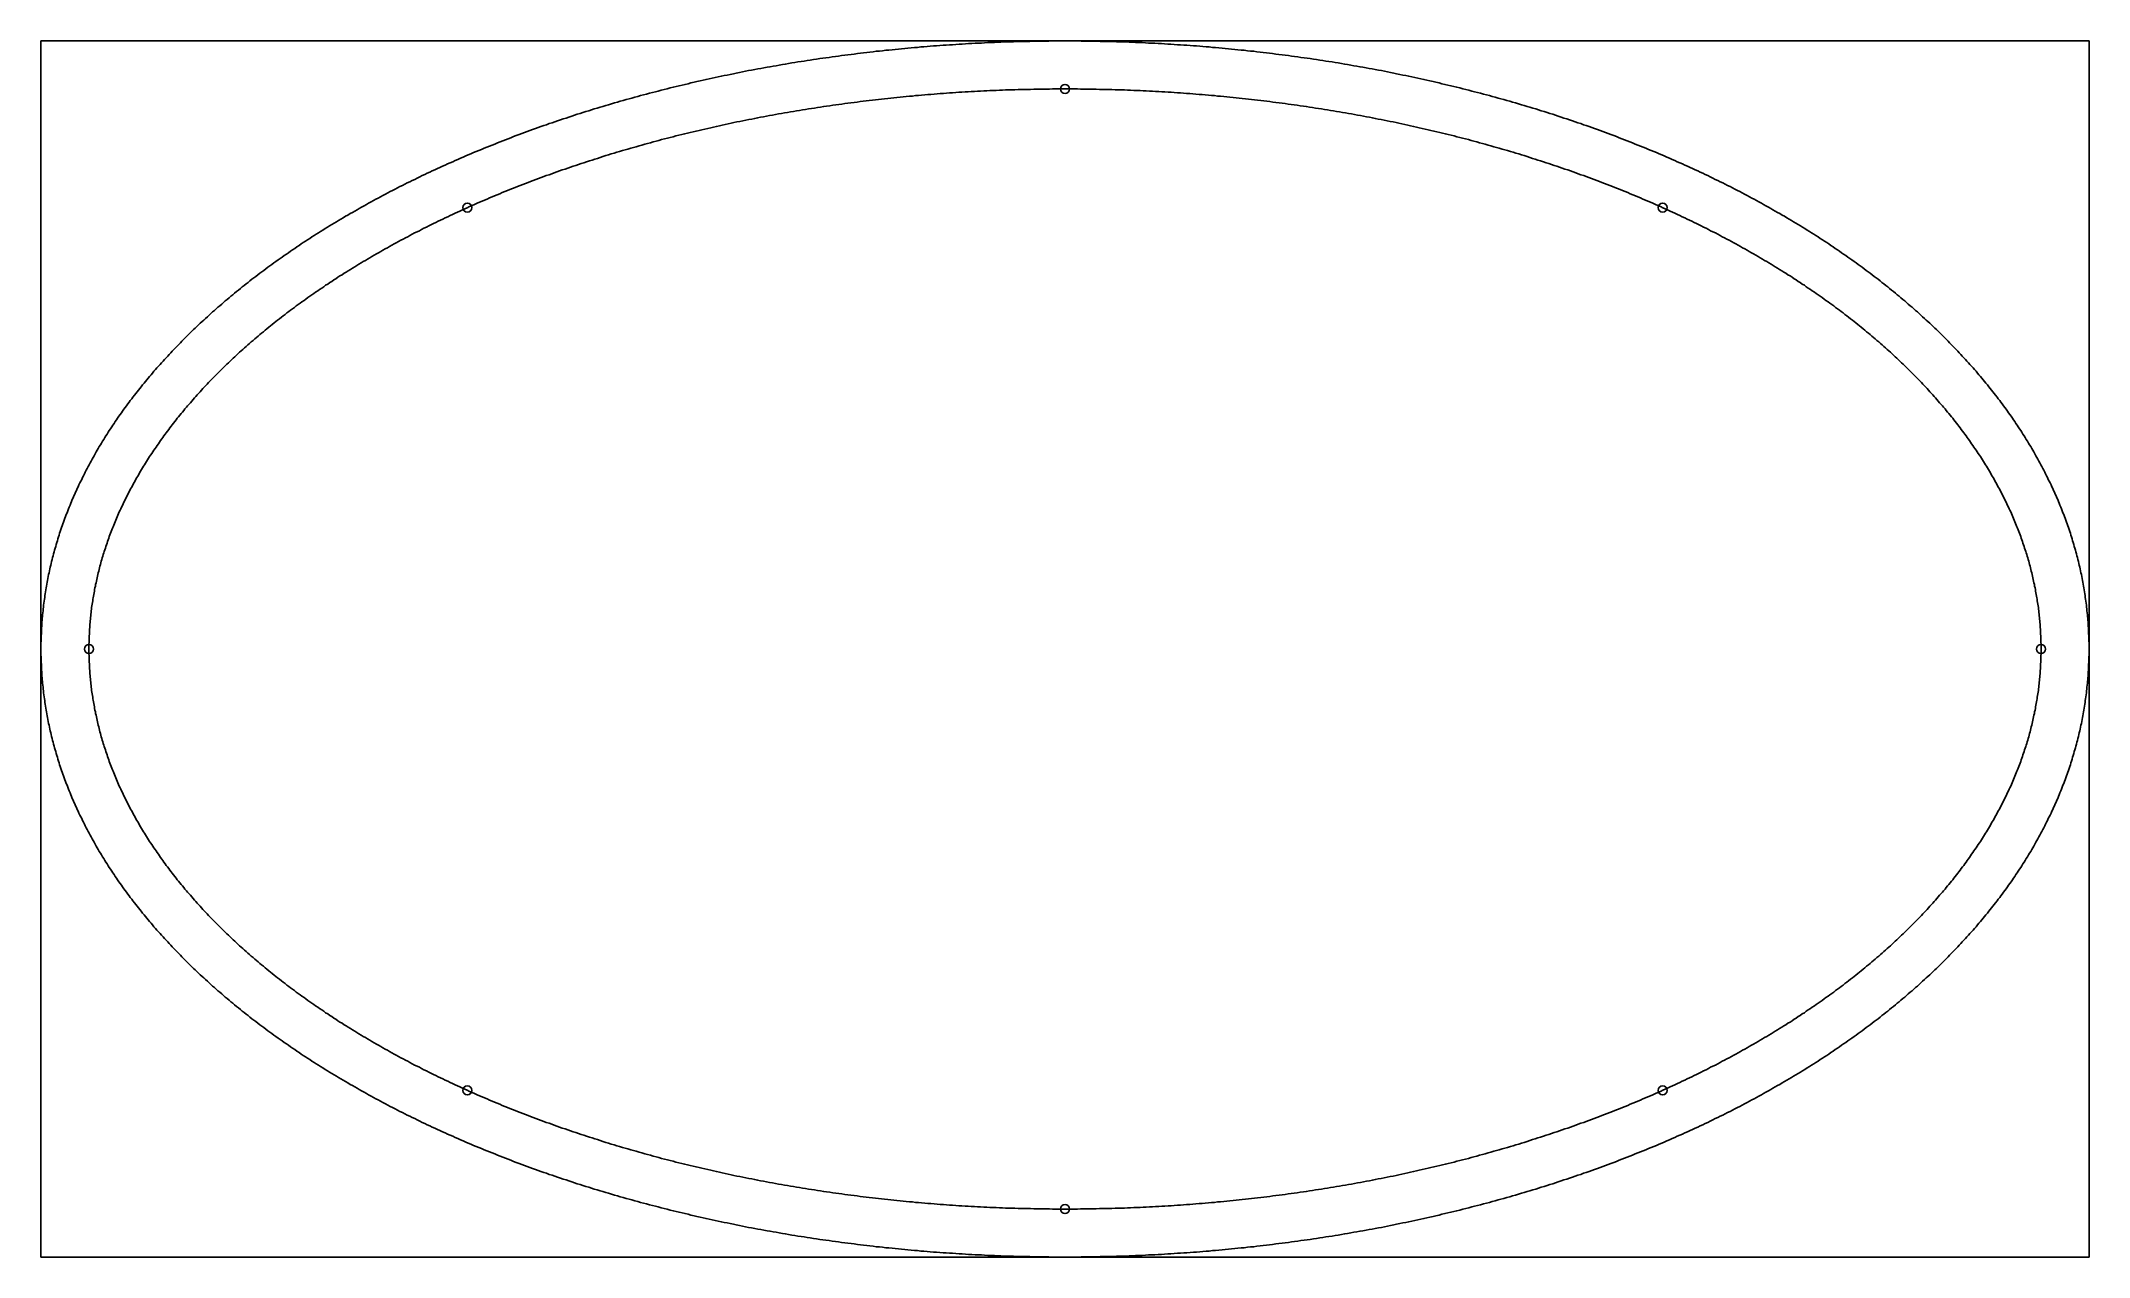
# Model space of a CAD drawing. Header units: inches. Extents: x 0 to 16, y 0 to 9.5.
import ezdxf

# ---------------------------------------------------------------- set-up
doc = ezdxf.new("R2010")
doc.units = ezdxf.units.IN
doc.header["$MEASUREMENT"] = 0
for name, color, linetype in [('ENGRAVE_BORDER', 3, 'Continuous'), ('REFERENCE_PLATE', 8, 'Continuous'), ('REFERENCE_SHEET', 8, 'Continuous')]:
    doc.layers.add(name, color=color, linetype=linetype)

msp = doc.modelspace()

# ---------------------------------------------------------------- linework, layer by layer
at = {"layer": 'ENGRAVE_BORDER'}
msp.add_lwpolyline([(15.625, 4.75), (15.625, 4.737), (15.625, 4.724), (15.625, 4.711), (15.624, 4.698), (15.624, 4.685), (15.624, 4.672), (15.623, 4.659), (15.623, 4.646), (15.622, 4.634), (15.622, 4.621), (15.621, 4.608), (15.62, 4.595), (15.619, 4.582), (15.618, 4.569), (15.617, 4.556), (15.616, 4.543), (15.615, 4.53), (15.614, 4.517), (15.613, 4.504), (15.611, 4.491), (15.61, 4.478), (15.608, 4.465), (15.607, 4.452), (15.605, 4.44), (15.604, 4.427), (15.602, 4.414), (15.6, 4.401), (15.598, 4.388), (15.596, 4.375), (15.594, 4.362), (15.592, 4.349), (15.59, 4.336), (15.588, 4.323), (15.585, 4.31), (15.583, 4.297), (15.581, 4.284), (15.578, 4.271), (15.575, 4.259), (15.573, 4.246), (15.57, 4.233), (15.567, 4.22), (15.564, 4.207), (15.562, 4.194), (15.559, 4.181), (15.556, 4.168), (15.552, 4.155), (15.549, 4.142), (15.546, 4.129), (15.543, 4.116), (15.539, 4.104), (15.536, 4.091), (15.532, 4.078), (15.529, 4.065), (15.525, 4.052), (15.521, 4.039), (15.517, 4.026), (15.513, 4.013), (15.509, 4), (15.505, 3.988), (15.501, 3.975), (15.497, 3.962), (15.493, 3.949), (15.489, 3.936), (15.484, 3.923), (15.48, 3.91), (15.475, 3.897), (15.471, 3.885), (15.466, 3.872), (15.461, 3.859), (15.456, 3.846), (15.452, 3.833), (15.447, 3.82), (15.442, 3.807), (15.436, 3.795), (15.431, 3.782), (15.426, 3.769), (15.421, 3.756), (15.415, 3.743), (15.41, 3.73), (15.404, 3.718), (15.399, 3.705), (15.393, 3.692), (15.388, 3.679), (15.382, 3.666), (15.376, 3.654), (15.37, 3.641), (15.364, 3.628), (15.358, 3.615), (15.352, 3.602), (15.346, 3.59), (15.339, 3.577), (15.333, 3.564), (15.326, 3.551), (15.32, 3.539), (15.313, 3.526), (15.307, 3.513), (15.3, 3.5), (15.293, 3.488), (15.286, 3.475), (15.279, 3.462), (15.272, 3.449), (15.265, 3.437), (15.258, 3.424), (15.251, 3.411), (15.244, 3.399), (15.236, 3.386), (15.229, 3.373), (15.222, 3.361), (15.214, 3.348), (15.206, 3.335), (15.199, 3.323), (15.191, 3.31), (15.183, 3.298), (15.175, 3.285), (15.167, 3.272), (15.159, 3.26), (15.151, 3.247), (15.143, 3.235), (15.135, 3.222), (15.126, 3.209), (15.118, 3.197), (15.109, 3.184), (15.101, 3.172), (15.092, 3.159), (15.083, 3.147), (15.075, 3.134), (15.066, 3.122), (15.057, 3.109), (15.048, 3.097), (15.039, 3.084), (15.03, 3.072), (15.021, 3.06), (15.011, 3.047), (15.002, 3.035), (14.993, 3.022), (14.983, 3.01), (14.974, 2.998), (14.964, 2.985), (14.954, 2.973), (14.945, 2.96), (14.935, 2.948), (14.925, 2.936), (14.915, 2.924), (14.905, 2.911), (14.895, 2.899), (14.885, 2.887), (14.875, 2.874), (14.864, 2.862), (14.854, 2.85), (14.843, 2.838), (14.833, 2.826), (14.822, 2.813), (14.812, 2.801), (14.801, 2.789), (14.79, 2.777), (14.779, 2.765), (14.768, 2.753), (14.757, 2.741), (14.746, 2.729), (14.735, 2.716), (14.724, 2.704), (14.713, 2.692), (14.701, 2.68), (14.69, 2.668), (14.679, 2.656), (14.667, 2.644), (14.655, 2.632), (14.644, 2.621), (14.632, 2.609), (14.62, 2.597), (14.608, 2.585), (14.596, 2.573), (14.584, 2.561), (14.572, 2.549), (14.56, 2.537), (14.548, 2.526), (14.536, 2.514), (14.523, 2.502), (14.511, 2.49), (14.498, 2.479), (14.486, 2.467), (14.473, 2.455), (14.461, 2.444), (14.448, 2.432), (14.435, 2.42), (14.422, 2.409), (14.409, 2.397), (14.396, 2.386), (14.383, 2.374), (14.37, 2.363), (14.357, 2.351), (14.343, 2.34), (14.33, 2.328), (14.317, 2.317), (14.303, 2.305), (14.29, 2.294), (14.276, 2.282), (14.262, 2.271), (14.249, 2.26), (14.235, 2.248), (14.221, 2.237), (14.207, 2.226), (14.193, 2.215), (14.179, 2.203), (14.165, 2.192), (14.151, 2.181), (14.136, 2.17), (14.122, 2.159), (14.108, 2.148), (14.093, 2.136), (14.079, 2.125), (14.064, 2.114), (14.05, 2.103), (14.035, 2.092), (14.02, 2.081), (14.005, 2.07), (13.99, 2.06), (13.976, 2.049), (13.961, 2.038), (13.945, 2.027), (13.93, 2.016), (13.915, 2.005), (13.9, 1.994), (13.885, 1.984), (13.869, 1.973), (13.854, 1.962), (13.838, 1.952), (13.823, 1.941), (13.807, 1.93), (13.791, 1.92), (13.776, 1.909), (13.76, 1.899), (13.744, 1.888), (13.728, 1.878), (13.712, 1.867), (13.696, 1.857), (13.68, 1.846), (13.664, 1.836), (13.648, 1.826), (13.631, 1.815), (13.615, 1.805), (13.599, 1.795), (13.582, 1.785), (13.566, 1.774), (13.549, 1.764), (13.532, 1.754), (13.516, 1.744), (13.499, 1.734), (13.482, 1.724), (13.465, 1.714), (13.448, 1.704), (13.432, 1.694), (13.414, 1.684), (13.397, 1.674), (13.38, 1.664), (13.363, 1.654), (13.346, 1.644), (13.329, 1.634), (13.311, 1.625), (13.294, 1.615), (13.276, 1.605), (13.259, 1.596), (13.241, 1.586), (13.224, 1.576), (13.206, 1.567), (13.188, 1.557), (13.17, 1.548), (13.152, 1.538), (13.135, 1.529), (13.117, 1.519), (13.099, 1.51), (13.081, 1.5), (13.062, 1.491), (13.044, 1.482), (13.026, 1.473), (13.008, 1.463), (12.989, 1.454), (12.971, 1.445), (12.953, 1.436), (12.934, 1.427), (12.916, 1.418), (12.897, 1.409), (12.878, 1.4), (12.86, 1.391), (12.841, 1.382), (12.822, 1.373), (12.803, 1.364), (12.784, 1.355), (12.765, 1.346), (12.746, 1.337), (12.727, 1.329), (12.708, 1.32), (12.689, 1.311), (12.67, 1.303), (12.651, 1.294), (12.631, 1.285), (12.612, 1.277), (12.593, 1.268), (12.573, 1.26), (12.554, 1.251), (12.534, 1.243), (12.515, 1.235), (12.495, 1.226), (12.475, 1.218), (12.456, 1.21), (12.436, 1.202), (12.416, 1.193), (12.396, 1.185), (12.376, 1.177), (12.356, 1.169), (12.336, 1.161), (12.316, 1.153), (12.296, 1.145), (12.276, 1.137), (12.256, 1.129), (12.236, 1.121), (12.215, 1.114), (12.195, 1.106), (12.175, 1.098), (12.154, 1.09), (12.134, 1.083), (12.113, 1.075), (12.093, 1.067), (12.072, 1.06), (12.052, 1.052), (12.031, 1.045), (12.01, 1.037), (11.99, 1.03), (11.969, 1.023), (11.948, 1.015), (11.927, 1.008), (11.906, 1.001), (11.885, 0.994), (11.864, 0.986), (11.843, 0.979), (11.822, 0.972), (11.801, 0.965), (11.78, 0.958), (11.759, 0.951), (11.738, 0.944), (11.716, 0.937), (11.695, 0.93), (11.674, 0.923), (11.652, 0.917), (11.631, 0.91), (11.61, 0.903), (11.588, 0.896), (11.567, 0.89), (11.545, 0.883), (11.523, 0.877), (11.502, 0.87), (11.48, 0.864), (11.458, 0.857), (11.437, 0.851), (11.415, 0.844), (11.393, 0.838), (11.371, 0.832), (11.349, 0.826), (11.327, 0.819), (11.305, 0.813), (11.283, 0.807), (11.261, 0.801), (11.239, 0.795), (11.217, 0.789), (11.195, 0.783), (11.173, 0.777), (11.151, 0.771), (11.128, 0.765), (11.106, 0.76), (11.084, 0.754), (11.062, 0.748), (11.039, 0.742), (11.017, 0.737), (10.994, 0.731), (10.972, 0.726), (10.949, 0.72), (10.927, 0.715), (10.904, 0.709), (10.882, 0.704), (10.859, 0.699), (10.837, 0.693), (10.814, 0.688), (10.791, 0.683), (10.768, 0.678), (10.746, 0.673), (10.723, 0.667), (10.7, 0.662), (10.677, 0.657), (10.654, 0.652), (10.632, 0.648), (10.609, 0.643), (10.586, 0.638), (10.563, 0.633), (10.54, 0.628), (10.517, 0.624), (10.494, 0.619), (10.47, 0.614), (10.447, 0.61), (10.424, 0.605), (10.401, 0.601), (10.378, 0.596), (10.355, 0.592), (10.331, 0.587), (10.308, 0.583), (10.285, 0.579), (10.262, 0.575), (10.238, 0.57), (10.215, 0.566), (10.192, 0.562), (10.168, 0.558), (10.145, 0.554), (10.121, 0.55), (10.098, 0.546), (10.074, 0.542), (10.051, 0.539), (10.027, 0.535), (10.004, 0.531), (9.98, 0.527), (9.957, 0.524), (9.933, 0.52), (9.909, 0.516), (9.886, 0.513), (9.862, 0.509), (9.838, 0.506), (9.815, 0.502), (9.791, 0.499), (9.767, 0.496), (9.743, 0.493), (9.72, 0.489), (9.696, 0.486), (9.672, 0.483), (9.648, 0.48), (9.624, 0.477), (9.6, 0.474), (9.577, 0.471), (9.553, 0.468), (9.529, 0.465), (9.505, 0.462), (9.481, 0.459), (9.457, 0.457), (9.433, 0.454), (9.409, 0.451), (9.385, 0.449), (9.361, 0.446), (9.337, 0.444), (9.313, 0.441), (9.289, 0.439), (9.265, 0.436), (9.24, 0.434), (9.216, 0.432), (9.192, 0.43), (9.168, 0.427), (9.144, 0.425), (9.12, 0.423), (9.096, 0.421), (9.071, 0.419), (9.047, 0.417), (9.023, 0.415), (8.999, 0.413), (8.975, 0.411), (8.95, 0.41), (8.926, 0.408), (8.902, 0.406), (8.878, 0.404), (8.853, 0.403), (8.829, 0.401), (8.805, 0.4), (8.78, 0.398), (8.756, 0.397), (8.732, 0.395), (8.708, 0.394), (8.683, 0.393), (8.659, 0.392), (8.635, 0.39), (8.61, 0.389), (8.586, 0.388), (8.561, 0.387), (8.537, 0.386), (8.513, 0.385), (8.488, 0.384), (8.464, 0.383), (8.44, 0.382), (8.415, 0.382), (8.391, 0.381), (8.366, 0.38), (8.342, 0.379), (8.318, 0.379), (8.293, 0.378), (8.269, 0.378), (8.244, 0.377), (8.22, 0.377), (8.195, 0.376), (8.171, 0.376), (8.147, 0.376), (8.122, 0.376), (8.098, 0.375), (8.073, 0.375), (8.049, 0.375), (8.024, 0.375), (8, 0.375), (7.976, 0.375), (7.951, 0.375), (7.927, 0.375), (7.902, 0.375), (7.878, 0.376), (7.853, 0.376), (7.829, 0.376), (7.805, 0.376), (7.78, 0.377), (7.756, 0.377), (7.731, 0.378), (7.707, 0.378), (7.682, 0.379), (7.658, 0.379), (7.634, 0.38), (7.609, 0.381), (7.585, 0.382), (7.56, 0.382), (7.536, 0.383), (7.512, 0.384), (7.487, 0.385), (7.463, 0.386), (7.439, 0.387), (7.414, 0.388), (7.39, 0.389), (7.365, 0.39), (7.341, 0.392), (7.317, 0.393), (7.292, 0.394), (7.268, 0.395), (7.244, 0.397), (7.22, 0.398), (7.195, 0.4), (7.171, 0.401), (7.147, 0.403), (7.122, 0.404), (7.098, 0.406), (7.074, 0.408), (7.05, 0.41), (7.025, 0.411), (7.001, 0.413), (6.977, 0.415), (6.953, 0.417), (6.929, 0.419), (6.904, 0.421), (6.88, 0.423), (6.856, 0.425), (6.832, 0.427), (6.808, 0.43), (6.784, 0.432), (6.76, 0.434), (6.735, 0.436), (6.711, 0.439), (6.687, 0.441), (6.663, 0.444), (6.639, 0.446), (6.615, 0.449), (6.591, 0.451), (6.567, 0.454), (6.543, 0.457), (6.519, 0.459), (6.495, 0.462), (6.471, 0.465), (6.447, 0.468), (6.423, 0.471), (6.4, 0.474), (6.376, 0.477), (6.352, 0.48), (6.328, 0.483), (6.304, 0.486), (6.28, 0.489), (6.257, 0.493), (6.233, 0.496), (6.209, 0.499), (6.185, 0.502), (6.162, 0.506), (6.138, 0.509), (6.114, 0.513), (6.091, 0.516), (6.067, 0.52), (6.043, 0.524), (6.02, 0.527), (5.996, 0.531), (5.973, 0.535), (5.949, 0.539), (5.926, 0.542), (5.902, 0.546), (5.879, 0.55), (5.855, 0.554), (5.832, 0.558), (5.808, 0.562), (5.785, 0.566), (5.762, 0.57), (5.738, 0.575), (5.715, 0.579), (5.692, 0.583), (5.669, 0.587), (5.645, 0.592), (5.622, 0.596), (5.599, 0.601), (5.576, 0.605), (5.553, 0.61), (5.53, 0.614), (5.506, 0.619), (5.483, 0.624), (5.46, 0.628), (5.437, 0.633), (5.414, 0.638), (5.391, 0.643), (5.368, 0.648), (5.346, 0.652), (5.323, 0.657), (5.3, 0.662), (5.277, 0.667), (5.254, 0.673), (5.232, 0.678), (5.209, 0.683), (5.186, 0.688), (5.163, 0.693), (5.141, 0.699), (5.118, 0.704), (5.096, 0.709), (5.073, 0.715), (5.051, 0.72), (5.028, 0.726), (5.006, 0.731), (4.983, 0.737), (4.961, 0.742), (4.938, 0.748), (4.916, 0.754), (4.894, 0.76), (4.872, 0.765), (4.849, 0.771), (4.827, 0.777), (4.805, 0.783), (4.783, 0.789), (4.761, 0.795), (4.739, 0.801), (4.717, 0.807), (4.695, 0.813), (4.673, 0.819), (4.651, 0.826), (4.629, 0.832), (4.607, 0.838), (4.585, 0.844), (4.563, 0.851), (4.542, 0.857), (4.52, 0.864), (4.498, 0.87), (4.477, 0.877), (4.455, 0.883), (4.433, 0.89), (4.412, 0.896), (4.39, 0.903), (4.369, 0.91), (4.348, 0.917), (4.326, 0.923), (4.305, 0.93), (4.284, 0.937), (4.262, 0.944), (4.241, 0.951), (4.22, 0.958), (4.199, 0.965), (4.178, 0.972), (4.157, 0.979), (4.136, 0.986), (4.115, 0.994), (4.094, 1.001), (4.073, 1.008), (4.052, 1.015), (4.031, 1.023), (4.01, 1.03), (3.99, 1.037), (3.969, 1.045), (3.948, 1.052), (3.928, 1.06), (3.907, 1.067), (3.887, 1.075), (3.866, 1.083), (3.846, 1.09), (3.825, 1.098), (3.805, 1.106), (3.785, 1.114), (3.764, 1.121), (3.744, 1.129), (3.724, 1.137), (3.704, 1.145), (3.684, 1.153), (3.664, 1.161), (3.644, 1.169), (3.624, 1.177), (3.604, 1.185), (3.584, 1.193), (3.564, 1.202), (3.544, 1.21), (3.525, 1.218), (3.505, 1.226), (3.485, 1.235), (3.466, 1.243), (3.446, 1.251), (3.427, 1.26), (3.407, 1.268), (3.388, 1.277), (3.369, 1.285), (3.349, 1.294), (3.33, 1.303), (3.311, 1.311), (3.292, 1.32), (3.273, 1.329), (3.254, 1.337), (3.235, 1.346), (3.216, 1.355), (3.197, 1.364), (3.178, 1.373), (3.159, 1.382), (3.14, 1.391), (3.122, 1.4), (3.103, 1.409), (3.084, 1.418), (3.066, 1.427), (3.047, 1.436), (3.029, 1.445), (3.011, 1.454), (2.992, 1.463), (2.974, 1.473), (2.956, 1.482), (2.938, 1.491), (2.919, 1.5), (2.901, 1.51), (2.883, 1.519), (2.865, 1.529), (2.848, 1.538), (2.83, 1.548), (2.812, 1.557), (2.794, 1.567), (2.776, 1.576), (2.759, 1.586), (2.741, 1.596), (2.724, 1.605), (2.706, 1.615), (2.689, 1.625), (2.671, 1.634), (2.654, 1.644), (2.637, 1.654), (2.62, 1.664), (2.603, 1.674), (2.586, 1.684), (2.568, 1.694), (2.552, 1.704), (2.535, 1.714), (2.518, 1.724), (2.501, 1.734), (2.484, 1.744), (2.468, 1.754), (2.451, 1.764), (2.434, 1.774), (2.418, 1.785), (2.401, 1.795), (2.385, 1.805), (2.369, 1.815), (2.352, 1.826), (2.336, 1.836), (2.32, 1.846), (2.304, 1.857), (2.288, 1.867), (2.272, 1.878), (2.256, 1.888), (2.24, 1.899), (2.224, 1.909), (2.209, 1.92), (2.193, 1.93), (2.177, 1.941), (2.162, 1.952), (2.146, 1.962), (2.131, 1.973), (2.115, 1.984), (2.1, 1.994), (2.085, 2.005), (2.07, 2.016), (2.055, 2.027), (2.039, 2.038), (2.024, 2.049), (2.01, 2.06), (1.995, 2.07), (1.98, 2.081), (1.965, 2.092), (1.95, 2.103), (1.936, 2.114), (1.921, 2.125), (1.907, 2.136), (1.892, 2.148), (1.878, 2.159), (1.864, 2.17), (1.849, 2.181), (1.835, 2.192), (1.821, 2.203), (1.807, 2.215), (1.793, 2.226), (1.779, 2.237), (1.765, 2.248), (1.751, 2.26), (1.738, 2.271), (1.724, 2.282), (1.71, 2.294), (1.697, 2.305), (1.683, 2.317), (1.67, 2.328), (1.657, 2.34), (1.643, 2.351), (1.63, 2.363), (1.617, 2.374), (1.604, 2.386), (1.591, 2.397), (1.578, 2.409), (1.565, 2.42), (1.552, 2.432), (1.539, 2.444), (1.527, 2.455), (1.514, 2.467), (1.502, 2.479), (1.489, 2.49), (1.477, 2.502), (1.464, 2.514), (1.452, 2.526), (1.44, 2.537), (1.428, 2.549), (1.416, 2.561), (1.404, 2.573), (1.392, 2.585), (1.38, 2.597), (1.368, 2.609), (1.356, 2.621), (1.345, 2.632), (1.333, 2.644), (1.321, 2.656), (1.31, 2.668), (1.299, 2.68), (1.287, 2.692), (1.276, 2.704), (1.265, 2.716), (1.254, 2.729), (1.243, 2.741), (1.232, 2.753), (1.221, 2.765), (1.21, 2.777), (1.199, 2.789), (1.188, 2.801), (1.178, 2.813), (1.167, 2.826), (1.157, 2.838), (1.146, 2.85), (1.136, 2.862), (1.125, 2.874), (1.115, 2.887), (1.105, 2.899), (1.095, 2.911), (1.085, 2.924), (1.075, 2.936), (1.065, 2.948), (1.055, 2.96), (1.046, 2.973), (1.036, 2.985), (1.026, 2.998), (1.017, 3.01), (1.007, 3.022), (0.998, 3.035), (0.989, 3.047), (0.979, 3.06), (0.97, 3.072), (0.961, 3.084), (0.952, 3.097), (0.943, 3.109), (0.934, 3.122), (0.925, 3.134), (0.917, 3.147), (0.908, 3.159), (0.899, 3.172), (0.891, 3.184), (0.882, 3.197), (0.874, 3.209), (0.865, 3.222), (0.857, 3.235), (0.849, 3.247), (0.841, 3.26), (0.833, 3.272), (0.825, 3.285), (0.817, 3.298), (0.809, 3.31), (0.801, 3.323), (0.794, 3.335), (0.786, 3.348), (0.778, 3.361), (0.771, 3.373), (0.764, 3.386), (0.756, 3.399), (0.749, 3.411), (0.742, 3.424), (0.735, 3.437), (0.728, 3.449), (0.721, 3.462), (0.714, 3.475), (0.707, 3.488), (0.7, 3.5), (0.693, 3.513), (0.687, 3.526), (0.68, 3.539), (0.674, 3.551), (0.667, 3.564), (0.661, 3.577), (0.654, 3.59), (0.648, 3.602), (0.642, 3.615), (0.636, 3.628), (0.63, 3.641), (0.624, 3.654), (0.618, 3.666), (0.612, 3.679), (0.607, 3.692), (0.601, 3.705), (0.596, 3.718), (0.59, 3.73), (0.585, 3.743), (0.579, 3.756), (0.574, 3.769), (0.569, 3.782), (0.564, 3.795), (0.558, 3.807), (0.553, 3.82), (0.548, 3.833), (0.544, 3.846), (0.539, 3.859), (0.534, 3.872), (0.529, 3.885), (0.525, 3.897), (0.52, 3.91), (0.516, 3.923), (0.511, 3.936), (0.507, 3.949), (0.503, 3.962), (0.499, 3.975), (0.495, 3.988), (0.491, 4), (0.487, 4.013), (0.483, 4.026), (0.479, 4.039), (0.475, 4.052), (0.471, 4.065), (0.468, 4.078), (0.464, 4.091), (0.461, 4.104), (0.457, 4.116), (0.454, 4.129), (0.451, 4.142), (0.448, 4.155), (0.444, 4.168), (0.441, 4.181), (0.438, 4.194), (0.436, 4.207), (0.433, 4.22), (0.43, 4.233), (0.427, 4.246), (0.425, 4.259), (0.422, 4.271), (0.419, 4.284), (0.417, 4.297), (0.415, 4.31), (0.412, 4.323), (0.41, 4.336), (0.408, 4.349), (0.406, 4.362), (0.404, 4.375), (0.402, 4.388), (0.4, 4.401), (0.398, 4.414), (0.396, 4.427), (0.395, 4.44), (0.393, 4.452), (0.392, 4.465), (0.39, 4.478), (0.389, 4.491), (0.387, 4.504), (0.386, 4.517), (0.385, 4.53), (0.384, 4.543), (0.383, 4.556), (0.382, 4.569), (0.381, 4.582), (0.38, 4.595), (0.379, 4.608), (0.378, 4.621), (0.378, 4.634), (0.377, 4.646), (0.377, 4.659), (0.376, 4.672), (0.376, 4.685), (0.376, 4.698), (0.375, 4.711), (0.375, 4.724), (0.375, 4.737), (0.375, 4.75), (0.375, 4.763), (0.375, 4.776), (0.375, 4.789), (0.376, 4.802), (0.376, 4.815), (0.376, 4.828), (0.377, 4.841), (0.377, 4.854), (0.378, 4.866), (0.378, 4.879), (0.379, 4.892), (0.38, 4.905), (0.381, 4.918), (0.382, 4.931), (0.383, 4.944), (0.384, 4.957), (0.385, 4.97), (0.386, 4.983), (0.387, 4.996), (0.389, 5.009), (0.39, 5.022), (0.392, 5.035), (0.393, 5.048), (0.395, 5.06), (0.396, 5.073), (0.398, 5.086), (0.4, 5.099), (0.402, 5.112), (0.404, 5.125), (0.406, 5.138), (0.408, 5.151), (0.41, 5.164), (0.412, 5.177), (0.415, 5.19), (0.417, 5.203), (0.419, 5.216), (0.422, 5.229), (0.425, 5.241), (0.427, 5.254), (0.43, 5.267), (0.433, 5.28), (0.436, 5.293), (0.438, 5.306), (0.441, 5.319), (0.444, 5.332), (0.448, 5.345), (0.451, 5.358), (0.454, 5.371), (0.457, 5.384), (0.461, 5.396), (0.464, 5.409), (0.468, 5.422), (0.471, 5.435), (0.475, 5.448), (0.479, 5.461), (0.483, 5.474), (0.487, 5.487), (0.491, 5.5), (0.495, 5.512), (0.499, 5.525), (0.503, 5.538), (0.507, 5.551), (0.511, 5.564), (0.516, 5.577), (0.52, 5.59), (0.525, 5.603), (0.529, 5.615), (0.534, 5.628), (0.539, 5.641), (0.544, 5.654), (0.548, 5.667), (0.553, 5.68), (0.558, 5.693), (0.564, 5.705), (0.569, 5.718), (0.574, 5.731), (0.579, 5.744), (0.585, 5.757), (0.59, 5.77), (0.596, 5.782), (0.601, 5.795), (0.607, 5.808), (0.612, 5.821), (0.618, 5.834), (0.624, 5.846), (0.63, 5.859), (0.636, 5.872), (0.642, 5.885), (0.648, 5.898), (0.654, 5.91), (0.661, 5.923), (0.667, 5.936), (0.674, 5.949), (0.68, 5.961), (0.687, 5.974), (0.693, 5.987), (0.7, 6), (0.707, 6.012), (0.714, 6.025), (0.721, 6.038), (0.728, 6.051), (0.735, 6.063), (0.742, 6.076), (0.749, 6.089), (0.756, 6.101), (0.764, 6.114), (0.771, 6.127), (0.778, 6.139), (0.786, 6.152), (0.794, 6.165), (0.801, 6.177), (0.809, 6.19), (0.817, 6.202), (0.825, 6.215), (0.833, 6.228), (0.841, 6.24), (0.849, 6.253), (0.857, 6.265), (0.865, 6.278), (0.874, 6.291), (0.882, 6.303), (0.891, 6.316), (0.899, 6.328), (0.908, 6.341), (0.917, 6.353), (0.925, 6.366), (0.934, 6.378), (0.943, 6.391), (0.952, 6.403), (0.961, 6.416), (0.97, 6.428), (0.979, 6.44), (0.989, 6.453), (0.998, 6.465), (1.007, 6.478), (1.017, 6.49), (1.026, 6.502), (1.036, 6.515), (1.046, 6.527), (1.055, 6.54), (1.065, 6.552), (1.075, 6.564), (1.085, 6.576), (1.095, 6.589), (1.105, 6.601), (1.115, 6.613), (1.125, 6.626), (1.136, 6.638), (1.146, 6.65), (1.157, 6.662), (1.167, 6.674), (1.178, 6.687), (1.188, 6.699), (1.199, 6.711), (1.21, 6.723), (1.221, 6.735), (1.232, 6.747), (1.243, 6.759), (1.254, 6.771), (1.265, 6.784), (1.276, 6.796), (1.287, 6.808), (1.299, 6.82), (1.31, 6.832), (1.321, 6.844), (1.333, 6.856), (1.345, 6.868), (1.356, 6.879), (1.368, 6.891), (1.38, 6.903), (1.392, 6.915), (1.404, 6.927), (1.416, 6.939), (1.428, 6.951), (1.44, 6.963), (1.452, 6.974), (1.464, 6.986), (1.477, 6.998), (1.489, 7.01), (1.502, 7.021), (1.514, 7.033), (1.527, 7.045), (1.539, 7.056), (1.552, 7.068), (1.565, 7.08), (1.578, 7.091), (1.591, 7.103), (1.604, 7.114), (1.617, 7.126), (1.63, 7.137), (1.643, 7.149), (1.657, 7.16), (1.67, 7.172), (1.683, 7.183), (1.697, 7.195), (1.71, 7.206), (1.724, 7.218), (1.738, 7.229), (1.751, 7.24), (1.765, 7.252), (1.779, 7.263), (1.793, 7.274), (1.807, 7.285), (1.821, 7.297), (1.835, 7.308), (1.849, 7.319), (1.864, 7.33), (1.878, 7.341), (1.892, 7.352), (1.907, 7.364), (1.921, 7.375), (1.936, 7.386), (1.95, 7.397), (1.965, 7.408), (1.98, 7.419), (1.995, 7.43), (2.01, 7.44), (2.024, 7.451), (2.039, 7.462), (2.055, 7.473), (2.07, 7.484), (2.085, 7.495), (2.1, 7.506), (2.115, 7.516), (2.131, 7.527), (2.146, 7.538), (2.162, 7.548), (2.177, 7.559), (2.193, 7.57), (2.209, 7.58), (2.224, 7.591), (2.24, 7.601), (2.256, 7.612), (2.272, 7.622), (2.288, 7.633), (2.304, 7.643), (2.32, 7.654), (2.336, 7.664), (2.352, 7.674), (2.369, 7.685), (2.385, 7.695), (2.401, 7.705), (2.418, 7.715), (2.434, 7.726), (2.451, 7.736), (2.468, 7.746), (2.484, 7.756), (2.501, 7.766), (2.518, 7.776), (2.535, 7.786), (2.552, 7.796), (2.568, 7.806), (2.586, 7.816), (2.603, 7.826), (2.62, 7.836), (2.637, 7.846), (2.654, 7.856), (2.671, 7.866), (2.689, 7.875), (2.706, 7.885), (2.724, 7.895), (2.741, 7.904), (2.759, 7.914), (2.776, 7.924), (2.794, 7.933), (2.812, 7.943), (2.83, 7.952), (2.848, 7.962), (2.865, 7.971), (2.883, 7.981), (2.901, 7.99), (2.919, 8), (2.938, 8.009), (2.956, 8.018), (2.974, 8.027), (2.992, 8.037), (3.011, 8.046), (3.029, 8.055), (3.047, 8.064), (3.066, 8.073), (3.084, 8.082), (3.103, 8.091), (3.122, 8.1), (3.14, 8.109), (3.159, 8.118), (3.178, 8.127), (3.197, 8.136), (3.216, 8.145), (3.235, 8.154), (3.254, 8.163), (3.273, 8.171), (3.292, 8.18), (3.311, 8.189), (3.33, 8.197), (3.349, 8.206), (3.369, 8.215), (3.388, 8.223), (3.407, 8.232), (3.427, 8.24), (3.446, 8.249), (3.466, 8.257), (3.485, 8.265), (3.505, 8.274), (3.525, 8.282), (3.544, 8.29), (3.564, 8.298), (3.584, 8.307), (3.604, 8.315), (3.624, 8.323), (3.644, 8.331), (3.664, 8.339), (3.684, 8.347), (3.704, 8.355), (3.724, 8.363), (3.744, 8.371), (3.764, 8.379), (3.785, 8.386), (3.805, 8.394), (3.825, 8.402), (3.846, 8.41), (3.866, 8.417), (3.887, 8.425), (3.907, 8.433), (3.928, 8.44), (3.948, 8.448), (3.969, 8.455), (3.99, 8.463), (4.01, 8.47), (4.031, 8.477), (4.052, 8.485), (4.073, 8.492), (4.094, 8.499), (4.115, 8.506), (4.136, 8.514), (4.157, 8.521), (4.178, 8.528), (4.199, 8.535), (4.22, 8.542), (4.241, 8.549), (4.262, 8.556), (4.284, 8.563), (4.305, 8.57), (4.326, 8.577), (4.348, 8.583), (4.369, 8.59), (4.39, 8.597), (4.412, 8.604), (4.433, 8.61), (4.455, 8.617), (4.477, 8.623), (4.498, 8.63), (4.52, 8.636), (4.542, 8.643), (4.563, 8.649), (4.585, 8.656), (4.607, 8.662), (4.629, 8.668), (4.651, 8.674), (4.673, 8.681), (4.695, 8.687), (4.717, 8.693), (4.739, 8.699), (4.761, 8.705), (4.783, 8.711), (4.805, 8.717), (4.827, 8.723), (4.849, 8.729), (4.872, 8.735), (4.894, 8.74), (4.916, 8.746), (4.938, 8.752), (4.961, 8.758), (4.983, 8.763), (5.006, 8.769), (5.028, 8.774), (5.051, 8.78), (5.073, 8.785), (5.096, 8.791), (5.118, 8.796), (5.141, 8.801), (5.163, 8.807), (5.186, 8.812), (5.209, 8.817), (5.232, 8.822), (5.254, 8.827), (5.277, 8.833), (5.3, 8.838), (5.323, 8.843), (5.346, 8.848), (5.368, 8.852), (5.391, 8.857), (5.414, 8.862), (5.437, 8.867), (5.46, 8.872), (5.483, 8.876), (5.506, 8.881), (5.53, 8.886), (5.553, 8.89), (5.576, 8.895), (5.599, 8.899), (5.622, 8.904), (5.645, 8.908), (5.669, 8.913), (5.692, 8.917), (5.715, 8.921), (5.738, 8.925), (5.762, 8.93), (5.785, 8.934), (5.808, 8.938), (5.832, 8.942), (5.855, 8.946), (5.879, 8.95), (5.902, 8.954), (5.926, 8.958), (5.949, 8.961), (5.973, 8.965), (5.996, 8.969), (6.02, 8.973), (6.043, 8.976), (6.067, 8.98), (6.091, 8.984), (6.114, 8.987), (6.138, 8.991), (6.162, 8.994), (6.185, 8.998), (6.209, 9.001), (6.233, 9.004), (6.257, 9.007), (6.28, 9.011), (6.304, 9.014), (6.328, 9.017), (6.352, 9.02), (6.376, 9.023), (6.4, 9.026), (6.423, 9.029), (6.447, 9.032), (6.471, 9.035), (6.495, 9.038), (6.519, 9.041), (6.543, 9.043), (6.567, 9.046), (6.591, 9.049), (6.615, 9.051), (6.639, 9.054), (6.663, 9.056), (6.687, 9.059), (6.711, 9.061), (6.735, 9.064), (6.76, 9.066), (6.784, 9.068), (6.808, 9.07), (6.832, 9.073), (6.856, 9.075), (6.88, 9.077), (6.904, 9.079), (6.929, 9.081), (6.953, 9.083), (6.977, 9.085), (7.001, 9.087), (7.025, 9.089), (7.05, 9.09), (7.074, 9.092), (7.098, 9.094), (7.122, 9.096), (7.147, 9.097), (7.171, 9.099), (7.195, 9.1), (7.22, 9.102), (7.244, 9.103), (7.268, 9.105), (7.292, 9.106), (7.317, 9.107), (7.341, 9.108), (7.365, 9.11), (7.39, 9.111), (7.414, 9.112), (7.439, 9.113), (7.463, 9.114), (7.487, 9.115), (7.512, 9.116), (7.536, 9.117), (7.56, 9.118), (7.585, 9.118), (7.609, 9.119), (7.634, 9.12), (7.658, 9.121), (7.682, 9.121), (7.707, 9.122), (7.731, 9.122), (7.756, 9.123), (7.78, 9.123), (7.805, 9.124), (7.829, 9.124), (7.853, 9.124), (7.878, 9.124), (7.902, 9.125), (7.927, 9.125), (7.951, 9.125), (7.976, 9.125), (8, 9.125), (8.024, 9.125), (8.049, 9.125), (8.073, 9.125), (8.098, 9.125), (8.122, 9.124), (8.147, 9.124), (8.171, 9.124), (8.195, 9.124), (8.22, 9.123), (8.244, 9.123), (8.269, 9.122), (8.293, 9.122), (8.318, 9.121), (8.342, 9.121), (8.366, 9.12), (8.391, 9.119), (8.415, 9.118), (8.44, 9.118), (8.464, 9.117), (8.488, 9.116), (8.513, 9.115), (8.537, 9.114), (8.561, 9.113), (8.586, 9.112), (8.61, 9.111), (8.635, 9.11), (8.659, 9.108), (8.683, 9.107), (8.708, 9.106), (8.732, 9.105), (8.756, 9.103), (8.78, 9.102), (8.805, 9.1), (8.829, 9.099), (8.853, 9.097), (8.878, 9.096), (8.902, 9.094), (8.926, 9.092), (8.95, 9.09), (8.975, 9.089), (8.999, 9.087), (9.023, 9.085), (9.047, 9.083), (9.071, 9.081), (9.096, 9.079), (9.12, 9.077), (9.144, 9.075), (9.168, 9.073), (9.192, 9.07), (9.216, 9.068), (9.24, 9.066), (9.265, 9.064), (9.289, 9.061), (9.313, 9.059), (9.337, 9.056), (9.361, 9.054), (9.385, 9.051), (9.409, 9.049), (9.433, 9.046), (9.457, 9.043), (9.481, 9.041), (9.505, 9.038), (9.529, 9.035), (9.553, 9.032), (9.577, 9.029), (9.6, 9.026), (9.624, 9.023), (9.648, 9.02), (9.672, 9.017), (9.696, 9.014), (9.72, 9.011), (9.743, 9.007), (9.767, 9.004), (9.791, 9.001), (9.815, 8.998), (9.838, 8.994), (9.862, 8.991), (9.886, 8.987), (9.909, 8.984), (9.933, 8.98), (9.957, 8.976), (9.98, 8.973), (10.004, 8.969), (10.027, 8.965), (10.051, 8.961), (10.074, 8.958), (10.098, 8.954), (10.121, 8.95), (10.145, 8.946), (10.168, 8.942), (10.192, 8.938), (10.215, 8.934), (10.238, 8.93), (10.262, 8.925), (10.285, 8.921), (10.308, 8.917), (10.331, 8.913), (10.355, 8.908), (10.378, 8.904), (10.401, 8.899), (10.424, 8.895), (10.447, 8.89), (10.47, 8.886), (10.494, 8.881), (10.517, 8.876), (10.54, 8.872), (10.563, 8.867), (10.586, 8.862), (10.609, 8.857), (10.632, 8.852), (10.654, 8.848), (10.677, 8.843), (10.7, 8.838), (10.723, 8.833), (10.746, 8.827), (10.768, 8.822), (10.791, 8.817), (10.814, 8.812), (10.837, 8.807), (10.859, 8.801), (10.882, 8.796), (10.904, 8.791), (10.927, 8.785), (10.949, 8.78), (10.972, 8.774), (10.994, 8.769), (11.017, 8.763), (11.039, 8.758), (11.062, 8.752), (11.084, 8.746), (11.106, 8.74), (11.128, 8.735), (11.151, 8.729), (11.173, 8.723), (11.195, 8.717), (11.217, 8.711), (11.239, 8.705), (11.261, 8.699), (11.283, 8.693), (11.305, 8.687), (11.327, 8.681), (11.349, 8.674), (11.371, 8.668), (11.393, 8.662), (11.415, 8.656), (11.437, 8.649), (11.458, 8.643), (11.48, 8.636), (11.502, 8.63), (11.523, 8.623), (11.545, 8.617), (11.567, 8.61), (11.588, 8.604), (11.61, 8.597), (11.631, 8.59), (11.652, 8.583), (11.674, 8.577), (11.695, 8.57), (11.716, 8.563), (11.738, 8.556), (11.759, 8.549), (11.78, 8.542), (11.801, 8.535), (11.822, 8.528), (11.843, 8.521), (11.864, 8.514), (11.885, 8.506), (11.906, 8.499), (11.927, 8.492), (11.948, 8.485), (11.969, 8.477), (11.99, 8.47), (12.01, 8.463), (12.031, 8.455), (12.052, 8.448), (12.072, 8.44), (12.093, 8.433), (12.113, 8.425), (12.134, 8.417), (12.154, 8.41), (12.175, 8.402), (12.195, 8.394), (12.215, 8.386), (12.236, 8.379), (12.256, 8.371), (12.276, 8.363), (12.296, 8.355), (12.316, 8.347), (12.336, 8.339), (12.356, 8.331), (12.376, 8.323), (12.396, 8.315), (12.416, 8.307), (12.436, 8.298), (12.456, 8.29), (12.475, 8.282), (12.495, 8.274), (12.515, 8.265), (12.534, 8.257), (12.554, 8.249), (12.573, 8.24), (12.593, 8.232), (12.612, 8.223), (12.631, 8.215), (12.651, 8.206), (12.67, 8.197), (12.689, 8.189), (12.708, 8.18), (12.727, 8.171), (12.746, 8.163), (12.765, 8.154), (12.784, 8.145), (12.803, 8.136), (12.822, 8.127), (12.841, 8.118), (12.86, 8.109), (12.878, 8.1), (12.897, 8.091), (12.916, 8.082), (12.934, 8.073), (12.953, 8.064), (12.971, 8.055), (12.989, 8.046), (13.008, 8.037), (13.026, 8.027), (13.044, 8.018), (13.062, 8.009), (13.081, 8), (13.099, 7.99), (13.117, 7.981), (13.135, 7.971), (13.152, 7.962), (13.17, 7.952), (13.188, 7.943), (13.206, 7.933), (13.224, 7.924), (13.241, 7.914), (13.259, 7.904), (13.276, 7.895), (13.294, 7.885), (13.311, 7.875), (13.329, 7.866), (13.346, 7.856), (13.363, 7.846), (13.38, 7.836), (13.397, 7.826), (13.414, 7.816), (13.432, 7.806), (13.448, 7.796), (13.465, 7.786), (13.482, 7.776), (13.499, 7.766), (13.516, 7.756), (13.532, 7.746), (13.549, 7.736), (13.566, 7.726), (13.582, 7.715), (13.599, 7.705), (13.615, 7.695), (13.631, 7.685), (13.648, 7.674), (13.664, 7.664), (13.68, 7.654), (13.696, 7.643), (13.712, 7.633), (13.728, 7.622), (13.744, 7.612), (13.76, 7.601), (13.776, 7.591), (13.791, 7.58), (13.807, 7.57), (13.823, 7.559), (13.838, 7.548), (13.854, 7.538), (13.869, 7.527), (13.885, 7.516), (13.9, 7.506), (13.915, 7.495), (13.93, 7.484), (13.945, 7.473), (13.961, 7.462), (13.976, 7.451), (13.99, 7.44), (14.005, 7.43), (14.02, 7.419), (14.035, 7.408), (14.05, 7.397), (14.064, 7.386), (14.079, 7.375), (14.093, 7.364), (14.108, 7.352), (14.122, 7.341), (14.136, 7.33), (14.151, 7.319), (14.165, 7.308), (14.179, 7.297), (14.193, 7.285), (14.207, 7.274), (14.221, 7.263), (14.235, 7.252), (14.249, 7.24), (14.262, 7.229), (14.276, 7.218), (14.29, 7.206), (14.303, 7.195), (14.317, 7.183), (14.33, 7.172), (14.343, 7.16), (14.357, 7.149), (14.37, 7.137), (14.383, 7.126), (14.396, 7.114), (14.409, 7.103), (14.422, 7.091), (14.435, 7.08), (14.448, 7.068), (14.461, 7.056), (14.473, 7.045), (14.486, 7.033), (14.498, 7.021), (14.511, 7.01), (14.523, 6.998), (14.536, 6.986), (14.548, 6.974), (14.56, 6.963), (14.572, 6.951), (14.584, 6.939), (14.596, 6.927), (14.608, 6.915), (14.62, 6.903), (14.632, 6.891), (14.644, 6.879), (14.655, 6.868), (14.667, 6.856), (14.679, 6.844), (14.69, 6.832), (14.701, 6.82), (14.713, 6.808), (14.724, 6.796), (14.735, 6.784), (14.746, 6.771), (14.757, 6.759), (14.768, 6.747), (14.779, 6.735), (14.79, 6.723), (14.801, 6.711), (14.812, 6.699), (14.822, 6.687), (14.833, 6.674), (14.843, 6.662), (14.854, 6.65), (14.864, 6.638), (14.875, 6.626), (14.885, 6.613), (14.895, 6.601), (14.905, 6.589), (14.915, 6.576), (14.925, 6.564), (14.935, 6.552), (14.945, 6.54), (14.954, 6.527), (14.964, 6.515), (14.974, 6.502), (14.983, 6.49), (14.993, 6.478), (15.002, 6.465), (15.011, 6.453), (15.021, 6.44), (15.03, 6.428), (15.039, 6.416), (15.048, 6.403), (15.057, 6.391), (15.066, 6.378), (15.075, 6.366), (15.083, 6.353), (15.092, 6.341), (15.101, 6.328), (15.109, 6.316), (15.118, 6.303), (15.126, 6.291), (15.135, 6.278), (15.143, 6.265), (15.151, 6.253), (15.159, 6.24), (15.167, 6.228), (15.175, 6.215), (15.183, 6.202), (15.191, 6.19), (15.199, 6.177), (15.206, 6.165), (15.214, 6.152), (15.222, 6.139), (15.229, 6.127), (15.236, 6.114), (15.244, 6.101), (15.251, 6.089), (15.258, 6.076), (15.265, 6.063), (15.272, 6.051), (15.279, 6.038), (15.286, 6.025), (15.293, 6.012), (15.3, 6), (15.307, 5.987), (15.313, 5.974), (15.32, 5.961), (15.326, 5.949), (15.333, 5.936), (15.339, 5.923), (15.346, 5.91), (15.352, 5.898), (15.358, 5.885), (15.364, 5.872), (15.37, 5.859), (15.376, 5.846), (15.382, 5.834), (15.388, 5.821), (15.393, 5.808), (15.399, 5.795), (15.404, 5.782), (15.41, 5.77), (15.415, 5.757), (15.421, 5.744), (15.426, 5.731), (15.431, 5.718), (15.436, 5.705), (15.442, 5.693), (15.447, 5.68), (15.452, 5.667), (15.456, 5.654), (15.461, 5.641), (15.466, 5.628), (15.471, 5.615), (15.475, 5.603), (15.48, 5.59), (15.484, 5.577), (15.489, 5.564), (15.493, 5.551), (15.497, 5.538), (15.501, 5.525), (15.505, 5.512), (15.509, 5.5), (15.513, 5.487), (15.517, 5.474), (15.521, 5.461), (15.525, 5.448), (15.529, 5.435), (15.532, 5.422), (15.536, 5.409), (15.539, 5.396), (15.543, 5.384), (15.546, 5.371), (15.549, 5.358), (15.552, 5.345), (15.556, 5.332), (15.559, 5.319), (15.562, 5.306), (15.564, 5.293), (15.567, 5.28), (15.57, 5.267), (15.573, 5.254), (15.575, 5.241), (15.578, 5.229), (15.581, 5.216), (15.583, 5.203), (15.585, 5.19), (15.588, 5.177), (15.59, 5.164), (15.592, 5.151), (15.594, 5.138), (15.596, 5.125), (15.598, 5.112), (15.6, 5.099), (15.602, 5.086), (15.604, 5.073), (15.605, 5.06), (15.607, 5.048), (15.608, 5.035), (15.61, 5.022), (15.611, 5.009), (15.613, 4.996), (15.614, 4.983), (15.615, 4.97), (15.616, 4.957), (15.617, 4.944), (15.618, 4.931), (15.619, 4.918), (15.62, 4.905), (15.621, 4.892), (15.622, 4.879), (15.622, 4.866), (15.623, 4.854), (15.623, 4.841), (15.624, 4.828), (15.624, 4.815), (15.624, 4.802), (15.625, 4.789), (15.625, 4.776), (15.625, 4.763)], close=True, dxfattribs=at)
at = {"layer": 'REFERENCE_PLATE'}
msp.add_lwpolyline([(16, 4.75), (16, 4.765), (16, 4.78), (16, 4.795), (15.999, 4.81), (15.999, 4.825), (15.999, 4.84), (15.998, 4.854), (15.997, 4.869), (15.997, 4.884), (15.996, 4.899), (15.995, 4.914), (15.994, 4.929), (15.993, 4.944), (15.992, 4.959), (15.991, 4.974), (15.99, 4.989), (15.989, 5.004), (15.987, 5.018), (15.986, 5.033), (15.984, 5.048), (15.983, 5.063), (15.981, 5.078), (15.979, 5.093), (15.977, 5.108), (15.975, 5.123), (15.973, 5.138), (15.971, 5.152), (15.969, 5.167), (15.967, 5.182), (15.964, 5.197), (15.962, 5.212), (15.96, 5.227), (15.957, 5.242), (15.954, 5.256), (15.952, 5.271), (15.949, 5.286), (15.946, 5.301), (15.943, 5.316), (15.94, 5.331), (15.937, 5.345), (15.934, 5.36), (15.93, 5.375), (15.927, 5.39), (15.924, 5.405), (15.92, 5.419), (15.917, 5.434), (15.913, 5.449), (15.909, 5.464), (15.905, 5.478), (15.902, 5.493), (15.898, 5.508), (15.893, 5.523), (15.889, 5.537), (15.885, 5.552), (15.881, 5.567), (15.877, 5.581), (15.872, 5.596), (15.868, 5.611), (15.863, 5.625), (15.858, 5.64), (15.854, 5.655), (15.849, 5.669), (15.844, 5.684), (15.839, 5.699), (15.834, 5.713), (15.829, 5.728), (15.823, 5.742), (15.818, 5.757), (15.813, 5.772), (15.807, 5.786), (15.802, 5.801), (15.796, 5.815), (15.791, 5.83), (15.785, 5.844), (15.779, 5.859), (15.773, 5.873), (15.767, 5.888), (15.761, 5.902), (15.755, 5.917), (15.749, 5.931), (15.742, 5.946), (15.736, 5.96), (15.73, 5.975), (15.723, 5.989), (15.716, 6.003), (15.71, 6.018), (15.703, 6.032), (15.696, 6.047), (15.689, 6.061), (15.682, 6.075), (15.675, 6.09), (15.668, 6.104), (15.661, 6.118), (15.654, 6.132), (15.646, 6.147), (15.639, 6.161), (15.631, 6.175), (15.624, 6.189), (15.616, 6.204), (15.608, 6.218), (15.601, 6.232), (15.593, 6.246), (15.585, 6.26), (15.577, 6.274), (15.569, 6.289), (15.561, 6.303), (15.552, 6.317), (15.544, 6.331), (15.536, 6.345), (15.527, 6.359), (15.518, 6.373), (15.51, 6.387), (15.501, 6.401), (15.492, 6.415), (15.484, 6.429), (15.475, 6.443), (15.466, 6.457), (15.457, 6.471), (15.447, 6.485), (15.438, 6.499), (15.429, 6.512), (15.42, 6.526), (15.41, 6.54), (15.401, 6.554), (15.391, 6.568), (15.381, 6.582), (15.372, 6.595), (15.362, 6.609), (15.352, 6.623), (15.342, 6.636), (15.332, 6.65), (15.322, 6.664), (15.312, 6.677), (15.302, 6.691), (15.291, 6.705), (15.281, 6.718), (15.27, 6.732), (15.26, 6.745), (15.249, 6.759), (15.239, 6.772), (15.228, 6.786), (15.217, 6.799), (15.206, 6.813), (15.195, 6.826), (15.184, 6.84), (15.173, 6.853), (15.162, 6.866), (15.151, 6.88), (15.139, 6.893), (15.128, 6.906), (15.117, 6.92), (15.105, 6.933), (15.094, 6.946), (15.082, 6.959), (15.07, 6.973), (15.058, 6.986), (15.046, 6.999), (15.035, 7.012), (15.023, 7.025), (15.01, 7.038), (14.998, 7.051), (14.986, 7.064), (14.974, 7.077), (14.961, 7.09), (14.949, 7.103), (14.937, 7.116), (14.924, 7.129), (14.911, 7.142), (14.899, 7.155), (14.886, 7.168), (14.873, 7.181), (14.86, 7.194), (14.847, 7.206), (14.834, 7.219), (14.821, 7.232), (14.808, 7.245), (14.795, 7.257), (14.781, 7.27), (14.768, 7.283), (14.755, 7.295), (14.741, 7.308), (14.728, 7.32), (14.714, 7.333), (14.7, 7.345), (14.686, 7.358), (14.673, 7.37), (14.659, 7.383), (14.645, 7.395), (14.631, 7.408), (14.617, 7.42), (14.602, 7.432), (14.588, 7.445), (14.574, 7.457), (14.56, 7.469), (14.545, 7.481), (14.531, 7.493), (14.516, 7.506), (14.502, 7.518), (14.487, 7.53), (14.472, 7.542), (14.457, 7.554), (14.442, 7.566), (14.428, 7.578), (14.413, 7.59), (14.397, 7.602), (14.382, 7.614), (14.367, 7.626), (14.352, 7.638), (14.337, 7.65), (14.321, 7.661), (14.306, 7.673), (14.29, 7.685), (14.275, 7.697), (14.259, 7.708), (14.243, 7.72), (14.228, 7.732), (14.212, 7.743), (14.196, 7.755), (14.18, 7.766), (14.164, 7.778), (14.148, 7.789), (14.132, 7.801), (14.116, 7.812), (14.1, 7.824), (14.083, 7.835), (14.067, 7.846), (14.05, 7.858), (14.034, 7.869), (14.017, 7.88), (14.001, 7.891), (13.984, 7.902), (13.968, 7.914), (13.951, 7.925), (13.934, 7.936), (13.917, 7.947), (13.9, 7.958), (13.883, 7.969), (13.866, 7.98), (13.849, 7.991), (13.832, 8.002), (13.815, 8.012), (13.797, 8.023), (13.78, 8.034), (13.762, 8.045), (13.745, 8.056), (13.727, 8.066), (13.71, 8.077), (13.692, 8.088), (13.675, 8.098), (13.657, 8.109), (13.639, 8.119), (13.621, 8.13), (13.603, 8.14), (13.585, 8.151), (13.567, 8.161), (13.549, 8.171), (13.531, 8.182), (13.513, 8.192), (13.495, 8.202), (13.476, 8.213), (13.458, 8.223), (13.44, 8.233), (13.421, 8.243), (13.403, 8.253), (13.384, 8.263), (13.365, 8.273), (13.347, 8.283), (13.328, 8.293), (13.309, 8.303), (13.29, 8.313), (13.272, 8.323), (13.253, 8.333), (13.234, 8.342), (13.215, 8.352), (13.196, 8.362), (13.176, 8.372), (13.157, 8.381), (13.138, 8.391), (13.119, 8.4), (13.099, 8.41), (13.08, 8.419), (13.061, 8.429), (13.041, 8.438), (13.022, 8.448), (13.002, 8.457), (12.982, 8.466), (12.963, 8.476), (12.943, 8.485), (12.923, 8.494), (12.903, 8.503), (12.883, 8.512), (12.863, 8.521), (12.843, 8.531), (12.823, 8.54), (12.803, 8.549), (12.783, 8.557), (12.763, 8.566), (12.743, 8.575), (12.723, 8.584), (12.702, 8.593), (12.682, 8.602), (12.662, 8.61), (12.641, 8.619), (12.621, 8.628), (12.6, 8.636), (12.579, 8.645), (12.559, 8.653), (12.538, 8.662), (12.517, 8.67), (12.497, 8.679), (12.476, 8.687), (12.455, 8.695), (12.434, 8.704), (12.413, 8.712), (12.392, 8.72), (12.371, 8.728), (12.35, 8.736), (12.329, 8.744), (12.308, 8.753), (12.287, 8.761), (12.265, 8.769), (12.244, 8.776), (12.223, 8.784), (12.201, 8.792), (12.18, 8.8), (12.159, 8.808), (12.137, 8.816), (12.116, 8.823), (12.094, 8.831), (12.072, 8.839), (12.051, 8.846), (12.029, 8.854), (12.007, 8.861), (11.985, 8.869), (11.964, 8.876), (11.942, 8.883), (11.92, 8.891), (11.898, 8.898), (11.876, 8.905), (11.854, 8.912), (11.832, 8.92), (11.81, 8.927), (11.788, 8.934), (11.766, 8.941), (11.743, 8.948), (11.721, 8.955), (11.699, 8.962), (11.677, 8.969), (11.654, 8.975), (11.632, 8.982), (11.61, 8.989), (11.587, 8.996), (11.565, 9.002), (11.542, 9.009), (11.52, 9.016), (11.497, 9.022), (11.474, 9.029), (11.452, 9.035), (11.429, 9.042), (11.406, 9.048), (11.383, 9.054), (11.361, 9.061), (11.338, 9.067), (11.315, 9.073), (11.292, 9.079), (11.269, 9.085), (11.246, 9.091), (11.223, 9.097), (11.2, 9.103), (11.177, 9.109), (11.154, 9.115), (11.131, 9.121), (11.108, 9.127), (11.085, 9.133), (11.061, 9.138), (11.038, 9.144), (11.015, 9.15), (10.992, 9.155), (10.968, 9.161), (10.945, 9.166), (10.922, 9.172), (10.898, 9.177), (10.875, 9.183), (10.851, 9.188), (10.828, 9.193), (10.804, 9.199), (10.781, 9.204), (10.757, 9.209), (10.734, 9.214), (10.71, 9.219), (10.686, 9.224), (10.663, 9.229), (10.639, 9.234), (10.615, 9.239), (10.591, 9.244), (10.568, 9.249), (10.544, 9.253), (10.52, 9.258), (10.496, 9.263), (10.472, 9.268), (10.448, 9.272), (10.424, 9.277), (10.4, 9.281), (10.376, 9.286), (10.352, 9.29), (10.328, 9.294), (10.304, 9.299), (10.28, 9.303), (10.256, 9.307), (10.232, 9.311), (10.208, 9.316), (10.184, 9.32), (10.159, 9.324), (10.135, 9.328), (10.111, 9.332), (10.087, 9.336), (10.062, 9.339), (10.038, 9.343), (10.014, 9.347), (9.99, 9.351), (9.965, 9.354), (9.941, 9.358), (9.916, 9.362), (9.892, 9.365), (9.868, 9.369), (9.843, 9.372), (9.819, 9.376), (9.794, 9.379), (9.77, 9.382), (9.745, 9.386), (9.721, 9.389), (9.696, 9.392), (9.671, 9.395), (9.647, 9.398), (9.622, 9.401), (9.598, 9.404), (9.573, 9.407), (9.548, 9.41), (9.524, 9.413), (9.499, 9.416), (9.474, 9.419), (9.45, 9.421), (9.425, 9.424), (9.4, 9.427), (9.375, 9.429), (9.351, 9.432), (9.326, 9.434), (9.301, 9.437), (9.276, 9.439), (9.251, 9.442), (9.227, 9.444), (9.202, 9.446), (9.177, 9.448), (9.152, 9.45), (9.127, 9.453), (9.102, 9.455), (9.077, 9.457), (9.053, 9.459), (9.028, 9.461), (9.003, 9.463), (8.978, 9.464), (8.953, 9.466), (8.928, 9.468), (8.903, 9.47), (8.878, 9.471), (8.853, 9.473), (8.828, 9.474), (8.803, 9.476), (8.778, 9.477), (8.753, 9.479), (8.728, 9.48), (8.703, 9.482), (8.678, 9.483), (8.653, 9.484), (8.628, 9.485), (8.603, 9.487), (8.578, 9.488), (8.552, 9.489), (8.527, 9.49), (8.502, 9.491), (8.477, 9.492), (8.452, 9.492), (8.427, 9.493), (8.402, 9.494), (8.377, 9.495), (8.352, 9.495), (8.327, 9.496), (8.302, 9.497), (8.276, 9.497), (8.251, 9.498), (8.226, 9.498), (8.201, 9.498), (8.176, 9.499), (8.151, 9.499), (8.126, 9.499), (8.101, 9.5), (8.075, 9.5), (8.05, 9.5), (8.025, 9.5), (8, 9.5), (7.975, 9.5), (7.95, 9.5), (7.925, 9.5), (7.899, 9.5), (7.874, 9.499), (7.849, 9.499), (7.824, 9.499), (7.799, 9.498), (7.774, 9.498), (7.749, 9.498), (7.724, 9.497), (7.698, 9.497), (7.673, 9.496), (7.648, 9.495), (7.623, 9.495), (7.598, 9.494), (7.573, 9.493), (7.548, 9.492), (7.523, 9.492), (7.498, 9.491), (7.473, 9.49), (7.448, 9.489), (7.422, 9.488), (7.397, 9.487), (7.372, 9.485), (7.347, 9.484), (7.322, 9.483), (7.297, 9.482), (7.272, 9.48), (7.247, 9.479), (7.222, 9.477), (7.197, 9.476), (7.172, 9.474), (7.147, 9.473), (7.122, 9.471), (7.097, 9.47), (7.072, 9.468), (7.047, 9.466), (7.022, 9.464), (6.997, 9.463), (6.972, 9.461), (6.947, 9.459), (6.923, 9.457), (6.898, 9.455), (6.873, 9.453), (6.848, 9.45), (6.823, 9.448), (6.798, 9.446), (6.773, 9.444), (6.749, 9.442), (6.724, 9.439), (6.699, 9.437), (6.674, 9.434), (6.649, 9.432), (6.625, 9.429), (6.6, 9.427), (6.575, 9.424), (6.55, 9.421), (6.526, 9.419), (6.501, 9.416), (6.476, 9.413), (6.452, 9.41), (6.427, 9.407), (6.402, 9.404), (6.378, 9.401), (6.353, 9.398), (6.329, 9.395), (6.304, 9.392), (6.279, 9.389), (6.255, 9.386), (6.23, 9.382), (6.206, 9.379), (6.181, 9.376), (6.157, 9.372), (6.132, 9.369), (6.108, 9.365), (6.084, 9.362), (6.059, 9.358), (6.035, 9.354), (6.01, 9.351), (5.986, 9.347), (5.962, 9.343), (5.938, 9.339), (5.913, 9.336), (5.889, 9.332), (5.865, 9.328), (5.841, 9.324), (5.816, 9.32), (5.792, 9.316), (5.768, 9.311), (5.744, 9.307), (5.72, 9.303), (5.696, 9.299), (5.672, 9.294), (5.648, 9.29), (5.624, 9.286), (5.6, 9.281), (5.576, 9.277), (5.552, 9.272), (5.528, 9.268), (5.504, 9.263), (5.48, 9.258), (5.456, 9.253), (5.432, 9.249), (5.409, 9.244), (5.385, 9.239), (5.361, 9.234), (5.337, 9.229), (5.314, 9.224), (5.29, 9.219), (5.266, 9.214), (5.243, 9.209), (5.219, 9.204), (5.196, 9.199), (5.172, 9.193), (5.149, 9.188), (5.125, 9.183), (5.102, 9.177), (5.078, 9.172), (5.055, 9.166), (5.032, 9.161), (5.008, 9.155), (4.985, 9.15), (4.962, 9.144), (4.939, 9.138), (4.915, 9.133), (4.892, 9.127), (4.869, 9.121), (4.846, 9.115), (4.823, 9.109), (4.8, 9.103), (4.777, 9.097), (4.754, 9.091), (4.731, 9.085), (4.708, 9.079), (4.685, 9.073), (4.662, 9.067), (4.639, 9.061), (4.617, 9.054), (4.594, 9.048), (4.571, 9.042), (4.548, 9.035), (4.526, 9.029), (4.503, 9.022), (4.48, 9.016), (4.458, 9.009), (4.435, 9.002), (4.413, 8.996), (4.39, 8.989), (4.368, 8.982), (4.346, 8.975), (4.323, 8.969), (4.301, 8.962), (4.279, 8.955), (4.257, 8.948), (4.234, 8.941), (4.212, 8.934), (4.19, 8.927), (4.168, 8.92), (4.146, 8.912), (4.124, 8.905), (4.102, 8.898), (4.08, 8.891), (4.058, 8.883), (4.036, 8.876), (4.015, 8.869), (3.993, 8.861), (3.971, 8.854), (3.949, 8.846), (3.928, 8.839), (3.906, 8.831), (3.884, 8.823), (3.863, 8.816), (3.841, 8.808), (3.82, 8.8), (3.799, 8.792), (3.777, 8.784), (3.756, 8.776), (3.735, 8.769), (3.713, 8.761), (3.692, 8.753), (3.671, 8.744), (3.65, 8.736), (3.629, 8.728), (3.608, 8.72), (3.587, 8.712), (3.566, 8.704), (3.545, 8.695), (3.524, 8.687), (3.503, 8.679), (3.483, 8.67), (3.462, 8.662), (3.441, 8.653), (3.421, 8.645), (3.4, 8.636), (3.379, 8.628), (3.359, 8.619), (3.338, 8.61), (3.318, 8.602), (3.298, 8.593), (3.277, 8.584), (3.257, 8.575), (3.237, 8.566), (3.217, 8.557), (3.197, 8.549), (3.177, 8.54), (3.157, 8.531), (3.137, 8.521), (3.117, 8.512), (3.097, 8.503), (3.077, 8.494), (3.057, 8.485), (3.037, 8.476), (3.018, 8.466), (2.998, 8.457), (2.978, 8.448), (2.959, 8.438), (2.939, 8.429), (2.92, 8.419), (2.901, 8.41), (2.881, 8.4), (2.862, 8.391), (2.843, 8.381), (2.824, 8.372), (2.804, 8.362), (2.785, 8.352), (2.766, 8.342), (2.747, 8.333), (2.728, 8.323), (2.71, 8.313), (2.691, 8.303), (2.672, 8.293), (2.653, 8.283), (2.635, 8.273), (2.616, 8.263), (2.597, 8.253), (2.579, 8.243), (2.56, 8.233), (2.542, 8.223), (2.524, 8.213), (2.505, 8.202), (2.487, 8.192), (2.469, 8.182), (2.451, 8.171), (2.433, 8.161), (2.415, 8.151), (2.397, 8.14), (2.379, 8.13), (2.361, 8.119), (2.343, 8.109), (2.325, 8.098), (2.308, 8.088), (2.29, 8.077), (2.273, 8.066), (2.255, 8.056), (2.238, 8.045), (2.22, 8.034), (2.203, 8.023), (2.185, 8.012), (2.168, 8.002), (2.151, 7.991), (2.134, 7.98), (2.117, 7.969), (2.1, 7.958), (2.083, 7.947), (2.066, 7.936), (2.049, 7.925), (2.032, 7.914), (2.016, 7.902), (1.999, 7.891), (1.983, 7.88), (1.966, 7.869), (1.95, 7.858), (1.933, 7.846), (1.917, 7.835), (1.9, 7.824), (1.884, 7.812), (1.868, 7.801), (1.852, 7.789), (1.836, 7.778), (1.82, 7.766), (1.804, 7.755), (1.788, 7.743), (1.772, 7.732), (1.757, 7.72), (1.741, 7.708), (1.725, 7.697), (1.71, 7.685), (1.694, 7.673), (1.679, 7.661), (1.663, 7.65), (1.648, 7.638), (1.633, 7.626), (1.618, 7.614), (1.603, 7.602), (1.587, 7.59), (1.572, 7.578), (1.558, 7.566), (1.543, 7.554), (1.528, 7.542), (1.513, 7.53), (1.498, 7.518), (1.484, 7.506), (1.469, 7.493), (1.455, 7.481), (1.44, 7.469), (1.426, 7.457), (1.412, 7.445), (1.398, 7.432), (1.383, 7.42), (1.369, 7.408), (1.355, 7.395), (1.341, 7.383), (1.327, 7.37), (1.314, 7.358), (1.3, 7.345), (1.286, 7.333), (1.272, 7.32), (1.259, 7.308), (1.245, 7.295), (1.232, 7.283), (1.219, 7.27), (1.205, 7.257), (1.192, 7.245), (1.179, 7.232), (1.166, 7.219), (1.153, 7.206), (1.14, 7.194), (1.127, 7.181), (1.114, 7.168), (1.101, 7.155), (1.089, 7.142), (1.076, 7.129), (1.063, 7.116), (1.051, 7.103), (1.039, 7.09), (1.026, 7.077), (1.014, 7.064), (1.002, 7.051), (0.99, 7.038), (0.977, 7.025), (0.965, 7.012), (0.954, 6.999), (0.942, 6.986), (0.93, 6.973), (0.918, 6.959), (0.906, 6.946), (0.895, 6.933), (0.883, 6.92), (0.872, 6.906), (0.861, 6.893), (0.849, 6.88), (0.838, 6.866), (0.827, 6.853), (0.816, 6.84), (0.805, 6.826), (0.794, 6.813), (0.783, 6.799), (0.772, 6.786), (0.761, 6.772), (0.751, 6.759), (0.74, 6.745), (0.73, 6.732), (0.719, 6.718), (0.709, 6.705), (0.698, 6.691), (0.688, 6.677), (0.678, 6.664), (0.668, 6.65), (0.658, 6.636), (0.648, 6.623), (0.638, 6.609), (0.628, 6.595), (0.619, 6.582), (0.609, 6.568), (0.599, 6.554), (0.59, 6.54), (0.58, 6.526), (0.571, 6.512), (0.562, 6.499), (0.553, 6.485), (0.543, 6.471), (0.534, 6.457), (0.525, 6.443), (0.516, 6.429), (0.508, 6.415), (0.499, 6.401), (0.49, 6.387), (0.482, 6.373), (0.473, 6.359), (0.464, 6.345), (0.456, 6.331), (0.448, 6.317), (0.439, 6.303), (0.431, 6.289), (0.423, 6.274), (0.415, 6.26), (0.407, 6.246), (0.399, 6.232), (0.392, 6.218), (0.384, 6.204), (0.376, 6.189), (0.369, 6.175), (0.361, 6.161), (0.354, 6.147), (0.346, 6.132), (0.339, 6.118), (0.332, 6.104), (0.325, 6.09), (0.318, 6.075), (0.311, 6.061), (0.304, 6.047), (0.297, 6.032), (0.29, 6.018), (0.284, 6.003), (0.277, 5.989), (0.27, 5.975), (0.264, 5.96), (0.258, 5.946), (0.251, 5.931), (0.245, 5.917), (0.239, 5.902), (0.233, 5.888), (0.227, 5.873), (0.221, 5.859), (0.215, 5.844), (0.209, 5.83), (0.204, 5.815), (0.198, 5.801), (0.193, 5.786), (0.187, 5.772), (0.182, 5.757), (0.177, 5.742), (0.171, 5.728), (0.166, 5.713), (0.161, 5.699), (0.156, 5.684), (0.151, 5.669), (0.146, 5.655), (0.142, 5.64), (0.137, 5.625), (0.132, 5.611), (0.128, 5.596), (0.123, 5.581), (0.119, 5.567), (0.115, 5.552), (0.111, 5.537), (0.107, 5.523), (0.102, 5.508), (0.098, 5.493), (0.095, 5.478), (0.091, 5.464), (0.087, 5.449), (0.083, 5.434), (0.08, 5.419), (0.076, 5.405), (0.073, 5.39), (0.07, 5.375), (0.066, 5.36), (0.063, 5.345), (0.06, 5.331), (0.057, 5.316), (0.054, 5.301), (0.051, 5.286), (0.048, 5.271), (0.046, 5.256), (0.043, 5.242), (0.04, 5.227), (0.038, 5.212), (0.036, 5.197), (0.033, 5.182), (0.031, 5.167), (0.029, 5.152), (0.027, 5.138), (0.025, 5.123), (0.023, 5.108), (0.021, 5.093), (0.019, 5.078), (0.017, 5.063), (0.016, 5.048), (0.014, 5.033), (0.013, 5.018), (0.011, 5.004), (0.01, 4.989), (0.009, 4.974), (0.008, 4.959), (0.007, 4.944), (0.006, 4.929), (0.005, 4.914), (0.004, 4.899), (0.003, 4.884), (0.003, 4.869), (0.002, 4.854), (0.001, 4.84), (0.001, 4.825), (0.001, 4.81), (0, 4.795), (0, 4.78), (0, 4.765), (0, 4.75), (0, 4.735), (0, 4.72), (0, 4.705), (0.001, 4.69), (0.001, 4.675), (0.001, 4.66), (0.002, 4.646), (0.003, 4.631), (0.003, 4.616), (0.004, 4.601), (0.005, 4.586), (0.006, 4.571), (0.007, 4.556), (0.008, 4.541), (0.009, 4.526), (0.01, 4.511), (0.011, 4.496), (0.013, 4.482), (0.014, 4.467), (0.016, 4.452), (0.017, 4.437), (0.019, 4.422), (0.021, 4.407), (0.023, 4.392), (0.025, 4.377), (0.027, 4.362), (0.029, 4.348), (0.031, 4.333), (0.033, 4.318), (0.036, 4.303), (0.038, 4.288), (0.04, 4.273), (0.043, 4.258), (0.046, 4.244), (0.048, 4.229), (0.051, 4.214), (0.054, 4.199), (0.057, 4.184), (0.06, 4.169), (0.063, 4.155), (0.066, 4.14), (0.07, 4.125), (0.073, 4.11), (0.076, 4.095), (0.08, 4.081), (0.083, 4.066), (0.087, 4.051), (0.091, 4.036), (0.095, 4.022), (0.098, 4.007), (0.102, 3.992), (0.107, 3.977), (0.111, 3.963), (0.115, 3.948), (0.119, 3.933), (0.123, 3.919), (0.128, 3.904), (0.132, 3.889), (0.137, 3.875), (0.142, 3.86), (0.146, 3.845), (0.151, 3.831), (0.156, 3.816), (0.161, 3.801), (0.166, 3.787), (0.171, 3.772), (0.177, 3.758), (0.182, 3.743), (0.187, 3.728), (0.193, 3.714), (0.198, 3.699), (0.204, 3.685), (0.209, 3.67), (0.215, 3.656), (0.221, 3.641), (0.227, 3.627), (0.233, 3.612), (0.239, 3.598), (0.245, 3.583), (0.251, 3.569), (0.258, 3.554), (0.264, 3.54), (0.27, 3.525), (0.277, 3.511), (0.284, 3.497), (0.29, 3.482), (0.297, 3.468), (0.304, 3.453), (0.311, 3.439), (0.318, 3.425), (0.325, 3.41), (0.332, 3.396), (0.339, 3.382), (0.346, 3.368), (0.354, 3.353), (0.361, 3.339), (0.369, 3.325), (0.376, 3.311), (0.384, 3.296), (0.392, 3.282), (0.399, 3.268), (0.407, 3.254), (0.415, 3.24), (0.423, 3.226), (0.431, 3.211), (0.439, 3.197), (0.448, 3.183), (0.456, 3.169), (0.464, 3.155), (0.473, 3.141), (0.482, 3.127), (0.49, 3.113), (0.499, 3.099), (0.508, 3.085), (0.516, 3.071), (0.525, 3.057), (0.534, 3.043), (0.543, 3.029), (0.553, 3.015), (0.562, 3.001), (0.571, 2.988), (0.58, 2.974), (0.59, 2.96), (0.599, 2.946), (0.609, 2.932), (0.619, 2.918), (0.628, 2.905), (0.638, 2.891), (0.648, 2.877), (0.658, 2.864), (0.668, 2.85), (0.678, 2.836), (0.688, 2.823), (0.698, 2.809), (0.709, 2.795), (0.719, 2.782), (0.73, 2.768), (0.74, 2.755), (0.751, 2.741), (0.761, 2.728), (0.772, 2.714), (0.783, 2.701), (0.794, 2.687), (0.805, 2.674), (0.816, 2.66), (0.827, 2.647), (0.838, 2.634), (0.849, 2.62), (0.861, 2.607), (0.872, 2.594), (0.883, 2.58), (0.895, 2.567), (0.906, 2.554), (0.918, 2.541), (0.93, 2.527), (0.942, 2.514), (0.954, 2.501), (0.965, 2.488), (0.977, 2.475), (0.99, 2.462), (1.002, 2.449), (1.014, 2.436), (1.026, 2.423), (1.039, 2.41), (1.051, 2.397), (1.063, 2.384), (1.076, 2.371), (1.089, 2.358), (1.101, 2.345), (1.114, 2.332), (1.127, 2.319), (1.14, 2.306), (1.153, 2.294), (1.166, 2.281), (1.179, 2.268), (1.192, 2.255), (1.205, 2.243), (1.219, 2.23), (1.232, 2.217), (1.245, 2.205), (1.259, 2.192), (1.272, 2.18), (1.286, 2.167), (1.3, 2.155), (1.314, 2.142), (1.327, 2.13), (1.341, 2.117), (1.355, 2.105), (1.369, 2.092), (1.383, 2.08), (1.398, 2.068), (1.412, 2.055), (1.426, 2.043), (1.44, 2.031), (1.455, 2.019), (1.469, 2.007), (1.484, 1.994), (1.498, 1.982), (1.513, 1.97), (1.528, 1.958), (1.543, 1.946), (1.558, 1.934), (1.572, 1.922), (1.587, 1.91), (1.603, 1.898), (1.618, 1.886), (1.633, 1.874), (1.648, 1.862), (1.663, 1.85), (1.679, 1.839), (1.694, 1.827), (1.71, 1.815), (1.725, 1.803), (1.741, 1.792), (1.757, 1.78), (1.772, 1.768), (1.788, 1.757), (1.804, 1.745), (1.82, 1.734), (1.836, 1.722), (1.852, 1.711), (1.868, 1.699), (1.884, 1.688), (1.9, 1.676), (1.917, 1.665), (1.933, 1.654), (1.95, 1.642), (1.966, 1.631), (1.983, 1.62), (1.999, 1.609), (2.016, 1.598), (2.032, 1.586), (2.049, 1.575), (2.066, 1.564), (2.083, 1.553), (2.1, 1.542), (2.117, 1.531), (2.134, 1.52), (2.151, 1.509), (2.168, 1.498), (2.185, 1.488), (2.203, 1.477), (2.22, 1.466), (2.238, 1.455), (2.255, 1.444), (2.273, 1.434), (2.29, 1.423), (2.308, 1.412), (2.325, 1.402), (2.343, 1.391), (2.361, 1.381), (2.379, 1.37), (2.397, 1.36), (2.415, 1.349), (2.433, 1.339), (2.451, 1.329), (2.469, 1.318), (2.487, 1.308), (2.505, 1.298), (2.524, 1.287), (2.542, 1.277), (2.56, 1.267), (2.579, 1.257), (2.597, 1.247), (2.616, 1.237), (2.635, 1.227), (2.653, 1.217), (2.672, 1.207), (2.691, 1.197), (2.71, 1.187), (2.728, 1.177), (2.747, 1.167), (2.766, 1.158), (2.785, 1.148), (2.804, 1.138), (2.824, 1.128), (2.843, 1.119), (2.862, 1.109), (2.881, 1.1), (2.901, 1.09), (2.92, 1.081), (2.939, 1.071), (2.959, 1.062), (2.978, 1.052), (2.998, 1.043), (3.018, 1.034), (3.037, 1.024), (3.057, 1.015), (3.077, 1.006), (3.097, 0.997), (3.117, 0.988), (3.137, 0.979), (3.157, 0.969), (3.177, 0.96), (3.197, 0.951), (3.217, 0.943), (3.237, 0.934), (3.257, 0.925), (3.277, 0.916), (3.298, 0.907), (3.318, 0.898), (3.338, 0.89), (3.359, 0.881), (3.379, 0.872), (3.4, 0.864), (3.421, 0.855), (3.441, 0.847), (3.462, 0.838), (3.483, 0.83), (3.503, 0.821), (3.524, 0.813), (3.545, 0.805), (3.566, 0.796), (3.587, 0.788), (3.608, 0.78), (3.629, 0.772), (3.65, 0.764), (3.671, 0.756), (3.692, 0.747), (3.713, 0.739), (3.735, 0.731), (3.756, 0.724), (3.777, 0.716), (3.799, 0.708), (3.82, 0.7), (3.841, 0.692), (3.863, 0.684), (3.884, 0.677), (3.906, 0.669), (3.928, 0.661), (3.949, 0.654), (3.971, 0.646), (3.993, 0.639), (4.015, 0.631), (4.036, 0.624), (4.058, 0.617), (4.08, 0.609), (4.102, 0.602), (4.124, 0.595), (4.146, 0.588), (4.168, 0.58), (4.19, 0.573), (4.212, 0.566), (4.234, 0.559), (4.257, 0.552), (4.279, 0.545), (4.301, 0.538), (4.323, 0.531), (4.346, 0.525), (4.368, 0.518), (4.39, 0.511), (4.413, 0.504), (4.435, 0.498), (4.458, 0.491), (4.48, 0.484), (4.503, 0.478), (4.526, 0.471), (4.548, 0.465), (4.571, 0.458), (4.594, 0.452), (4.617, 0.446), (4.639, 0.439), (4.662, 0.433), (4.685, 0.427), (4.708, 0.421), (4.731, 0.415), (4.754, 0.409), (4.777, 0.403), (4.8, 0.397), (4.823, 0.391), (4.846, 0.385), (4.869, 0.379), (4.892, 0.373), (4.915, 0.367), (4.939, 0.362), (4.962, 0.356), (4.985, 0.35), (5.008, 0.345), (5.032, 0.339), (5.055, 0.334), (5.078, 0.328), (5.102, 0.323), (5.125, 0.317), (5.149, 0.312), (5.172, 0.307), (5.196, 0.301), (5.219, 0.296), (5.243, 0.291), (5.266, 0.286), (5.29, 0.281), (5.314, 0.276), (5.337, 0.271), (5.361, 0.266), (5.385, 0.261), (5.409, 0.256), (5.432, 0.251), (5.456, 0.247), (5.48, 0.242), (5.504, 0.237), (5.528, 0.232), (5.552, 0.228), (5.576, 0.223), (5.6, 0.219), (5.624, 0.214), (5.648, 0.21), (5.672, 0.206), (5.696, 0.201), (5.72, 0.197), (5.744, 0.193), (5.768, 0.189), (5.792, 0.184), (5.816, 0.18), (5.841, 0.176), (5.865, 0.172), (5.889, 0.168), (5.913, 0.164), (5.938, 0.161), (5.962, 0.157), (5.986, 0.153), (6.01, 0.149), (6.035, 0.146), (6.059, 0.142), (6.084, 0.138), (6.108, 0.135), (6.132, 0.131), (6.157, 0.128), (6.181, 0.124), (6.206, 0.121), (6.23, 0.118), (6.255, 0.114), (6.279, 0.111), (6.304, 0.108), (6.329, 0.105), (6.353, 0.102), (6.378, 0.099), (6.402, 0.096), (6.427, 0.093), (6.452, 0.09), (6.476, 0.087), (6.501, 0.084), (6.526, 0.081), (6.55, 0.079), (6.575, 0.076), (6.6, 0.073), (6.625, 0.071), (6.649, 0.068), (6.674, 0.066), (6.699, 0.063), (6.724, 0.061), (6.749, 0.058), (6.773, 0.056), (6.798, 0.054), (6.823, 0.052), (6.848, 0.05), (6.873, 0.047), (6.898, 0.045), (6.923, 0.043), (6.947, 0.041), (6.972, 0.039), (6.997, 0.037), (7.022, 0.036), (7.047, 0.034), (7.072, 0.032), (7.097, 0.03), (7.122, 0.029), (7.147, 0.027), (7.172, 0.026), (7.197, 0.024), (7.222, 0.023), (7.247, 0.021), (7.272, 0.02), (7.297, 0.018), (7.322, 0.017), (7.347, 0.016), (7.372, 0.015), (7.397, 0.013), (7.422, 0.012), (7.448, 0.011), (7.473, 0.01), (7.498, 0.009), (7.523, 0.008), (7.548, 0.008), (7.573, 0.007), (7.598, 0.006), (7.623, 0.005), (7.648, 0.005), (7.673, 0.004), (7.698, 0.003), (7.724, 0.003), (7.749, 0.002), (7.774, 0.002), (7.799, 0.002), (7.824, 0.001), (7.849, 0.001), (7.874, 0.001), (7.899, 0), (7.925, 0), (7.95, 0), (7.975, 0), (8, 0), (8.025, 0), (8.05, 0), (8.075, 0), (8.101, 0), (8.126, 0.001), (8.151, 0.001), (8.176, 0.001), (8.201, 0.002), (8.226, 0.002), (8.251, 0.002), (8.276, 0.003), (8.302, 0.003), (8.327, 0.004), (8.352, 0.005), (8.377, 0.005), (8.402, 0.006), (8.427, 0.007), (8.452, 0.008), (8.477, 0.008), (8.502, 0.009), (8.527, 0.01), (8.552, 0.011), (8.578, 0.012), (8.603, 0.013), (8.628, 0.015), (8.653, 0.016), (8.678, 0.017), (8.703, 0.018), (8.728, 0.02), (8.753, 0.021), (8.778, 0.023), (8.803, 0.024), (8.828, 0.026), (8.853, 0.027), (8.878, 0.029), (8.903, 0.03), (8.928, 0.032), (8.953, 0.034), (8.978, 0.036), (9.003, 0.037), (9.028, 0.039), (9.053, 0.041), (9.077, 0.043), (9.102, 0.045), (9.127, 0.047), (9.152, 0.05), (9.177, 0.052), (9.202, 0.054), (9.227, 0.056), (9.251, 0.058), (9.276, 0.061), (9.301, 0.063), (9.326, 0.066), (9.351, 0.068), (9.375, 0.071), (9.4, 0.073), (9.425, 0.076), (9.45, 0.079), (9.474, 0.081), (9.499, 0.084), (9.524, 0.087), (9.548, 0.09), (9.573, 0.093), (9.598, 0.096), (9.622, 0.099), (9.647, 0.102), (9.671, 0.105), (9.696, 0.108), (9.721, 0.111), (9.745, 0.114), (9.77, 0.118), (9.794, 0.121), (9.819, 0.124), (9.843, 0.128), (9.868, 0.131), (9.892, 0.135), (9.916, 0.138), (9.941, 0.142), (9.965, 0.146), (9.99, 0.149), (10.014, 0.153), (10.038, 0.157), (10.062, 0.161), (10.087, 0.164), (10.111, 0.168), (10.135, 0.172), (10.159, 0.176), (10.184, 0.18), (10.208, 0.184), (10.232, 0.189), (10.256, 0.193), (10.28, 0.197), (10.304, 0.201), (10.328, 0.206), (10.352, 0.21), (10.376, 0.214), (10.4, 0.219), (10.424, 0.223), (10.448, 0.228), (10.472, 0.232), (10.496, 0.237), (10.52, 0.242), (10.544, 0.247), (10.568, 0.251), (10.591, 0.256), (10.615, 0.261), (10.639, 0.266), (10.663, 0.271), (10.686, 0.276), (10.71, 0.281), (10.734, 0.286), (10.757, 0.291), (10.781, 0.296), (10.804, 0.301), (10.828, 0.307), (10.851, 0.312), (10.875, 0.317), (10.898, 0.323), (10.922, 0.328), (10.945, 0.334), (10.968, 0.339), (10.992, 0.345), (11.015, 0.35), (11.038, 0.356), (11.061, 0.362), (11.085, 0.367), (11.108, 0.373), (11.131, 0.379), (11.154, 0.385), (11.177, 0.391), (11.2, 0.397), (11.223, 0.403), (11.246, 0.409), (11.269, 0.415), (11.292, 0.421), (11.315, 0.427), (11.338, 0.433), (11.361, 0.439), (11.383, 0.446), (11.406, 0.452), (11.429, 0.458), (11.452, 0.465), (11.474, 0.471), (11.497, 0.478), (11.52, 0.484), (11.542, 0.491), (11.565, 0.498), (11.587, 0.504), (11.61, 0.511), (11.632, 0.518), (11.654, 0.525), (11.677, 0.531), (11.699, 0.538), (11.721, 0.545), (11.743, 0.552), (11.766, 0.559), (11.788, 0.566), (11.81, 0.573), (11.832, 0.58), (11.854, 0.588), (11.876, 0.595), (11.898, 0.602), (11.92, 0.609), (11.942, 0.617), (11.964, 0.624), (11.985, 0.631), (12.007, 0.639), (12.029, 0.646), (12.051, 0.654), (12.072, 0.661), (12.094, 0.669), (12.116, 0.677), (12.137, 0.684), (12.159, 0.692), (12.18, 0.7), (12.201, 0.708), (12.223, 0.716), (12.244, 0.724), (12.265, 0.731), (12.287, 0.739), (12.308, 0.747), (12.329, 0.756), (12.35, 0.764), (12.371, 0.772), (12.392, 0.78), (12.413, 0.788), (12.434, 0.796), (12.455, 0.805), (12.476, 0.813), (12.497, 0.821), (12.517, 0.83), (12.538, 0.838), (12.559, 0.847), (12.579, 0.855), (12.6, 0.864), (12.621, 0.872), (12.641, 0.881), (12.662, 0.89), (12.682, 0.898), (12.702, 0.907), (12.723, 0.916), (12.743, 0.925), (12.763, 0.934), (12.783, 0.943), (12.803, 0.951), (12.823, 0.96), (12.843, 0.969), (12.863, 0.979), (12.883, 0.988), (12.903, 0.997), (12.923, 1.006), (12.943, 1.015), (12.963, 1.024), (12.982, 1.034), (13.002, 1.043), (13.022, 1.052), (13.041, 1.062), (13.061, 1.071), (13.08, 1.081), (13.099, 1.09), (13.119, 1.1), (13.138, 1.109), (13.157, 1.119), (13.176, 1.128), (13.196, 1.138), (13.215, 1.148), (13.234, 1.158), (13.253, 1.167), (13.272, 1.177), (13.29, 1.187), (13.309, 1.197), (13.328, 1.207), (13.347, 1.217), (13.365, 1.227), (13.384, 1.237), (13.403, 1.247), (13.421, 1.257), (13.44, 1.267), (13.458, 1.277), (13.476, 1.287), (13.495, 1.298), (13.513, 1.308), (13.531, 1.318), (13.549, 1.329), (13.567, 1.339), (13.585, 1.349), (13.603, 1.36), (13.621, 1.37), (13.639, 1.381), (13.657, 1.391), (13.675, 1.402), (13.692, 1.412), (13.71, 1.423), (13.727, 1.434), (13.745, 1.444), (13.762, 1.455), (13.78, 1.466), (13.797, 1.477), (13.815, 1.488), (13.832, 1.498), (13.849, 1.509), (13.866, 1.52), (13.883, 1.531), (13.9, 1.542), (13.917, 1.553), (13.934, 1.564), (13.951, 1.575), (13.968, 1.586), (13.984, 1.598), (14.001, 1.609), (14.017, 1.62), (14.034, 1.631), (14.05, 1.642), (14.067, 1.654), (14.083, 1.665), (14.1, 1.676), (14.116, 1.688), (14.132, 1.699), (14.148, 1.711), (14.164, 1.722), (14.18, 1.734), (14.196, 1.745), (14.212, 1.757), (14.228, 1.768), (14.243, 1.78), (14.259, 1.792), (14.275, 1.803), (14.29, 1.815), (14.306, 1.827), (14.321, 1.839), (14.337, 1.85), (14.352, 1.862), (14.367, 1.874), (14.382, 1.886), (14.397, 1.898), (14.413, 1.91), (14.428, 1.922), (14.442, 1.934), (14.457, 1.946), (14.472, 1.958), (14.487, 1.97), (14.502, 1.982), (14.516, 1.994), (14.531, 2.007), (14.545, 2.019), (14.56, 2.031), (14.574, 2.043), (14.588, 2.055), (14.602, 2.068), (14.617, 2.08), (14.631, 2.092), (14.645, 2.105), (14.659, 2.117), (14.673, 2.13), (14.686, 2.142), (14.7, 2.155), (14.714, 2.167), (14.728, 2.18), (14.741, 2.192), (14.755, 2.205), (14.768, 2.217), (14.781, 2.23), (14.795, 2.243), (14.808, 2.255), (14.821, 2.268), (14.834, 2.281), (14.847, 2.294), (14.86, 2.306), (14.873, 2.319), (14.886, 2.332), (14.899, 2.345), (14.911, 2.358), (14.924, 2.371), (14.937, 2.384), (14.949, 2.397), (14.961, 2.41), (14.974, 2.423), (14.986, 2.436), (14.998, 2.449), (15.01, 2.462), (15.023, 2.475), (15.035, 2.488), (15.046, 2.501), (15.058, 2.514), (15.07, 2.527), (15.082, 2.541), (15.094, 2.554), (15.105, 2.567), (15.117, 2.58), (15.128, 2.594), (15.139, 2.607), (15.151, 2.62), (15.162, 2.634), (15.173, 2.647), (15.184, 2.66), (15.195, 2.674), (15.206, 2.687), (15.217, 2.701), (15.228, 2.714), (15.239, 2.728), (15.249, 2.741), (15.26, 2.755), (15.27, 2.768), (15.281, 2.782), (15.291, 2.795), (15.302, 2.809), (15.312, 2.823), (15.322, 2.836), (15.332, 2.85), (15.342, 2.864), (15.352, 2.877), (15.362, 2.891), (15.372, 2.905), (15.381, 2.918), (15.391, 2.932), (15.401, 2.946), (15.41, 2.96), (15.42, 2.974), (15.429, 2.988), (15.438, 3.001), (15.447, 3.015), (15.457, 3.029), (15.466, 3.043), (15.475, 3.057), (15.484, 3.071), (15.492, 3.085), (15.501, 3.099), (15.51, 3.113), (15.518, 3.127), (15.527, 3.141), (15.536, 3.155), (15.544, 3.169), (15.552, 3.183), (15.561, 3.197), (15.569, 3.211), (15.577, 3.226), (15.585, 3.24), (15.593, 3.254), (15.601, 3.268), (15.608, 3.282), (15.616, 3.296), (15.624, 3.311), (15.631, 3.325), (15.639, 3.339), (15.646, 3.353), (15.654, 3.368), (15.661, 3.382), (15.668, 3.396), (15.675, 3.41), (15.682, 3.425), (15.689, 3.439), (15.696, 3.453), (15.703, 3.468), (15.71, 3.482), (15.716, 3.497), (15.723, 3.511), (15.73, 3.525), (15.736, 3.54), (15.742, 3.554), (15.749, 3.569), (15.755, 3.583), (15.761, 3.598), (15.767, 3.612), (15.773, 3.627), (15.779, 3.641), (15.785, 3.656), (15.791, 3.67), (15.796, 3.685), (15.802, 3.699), (15.807, 3.714), (15.813, 3.728), (15.818, 3.743), (15.823, 3.758), (15.829, 3.772), (15.834, 3.787), (15.839, 3.801), (15.844, 3.816), (15.849, 3.831), (15.854, 3.845), (15.858, 3.86), (15.863, 3.875), (15.868, 3.889), (15.872, 3.904), (15.877, 3.919), (15.881, 3.933), (15.885, 3.948), (15.889, 3.963), (15.893, 3.977), (15.898, 3.992), (15.902, 4.007), (15.905, 4.022), (15.909, 4.036), (15.913, 4.051), (15.917, 4.066), (15.92, 4.081), (15.924, 4.095), (15.927, 4.11), (15.93, 4.125), (15.934, 4.14), (15.937, 4.155), (15.94, 4.169), (15.943, 4.184), (15.946, 4.199), (15.949, 4.214), (15.952, 4.229), (15.954, 4.244), (15.957, 4.258), (15.96, 4.273), (15.962, 4.288), (15.964, 4.303), (15.967, 4.318), (15.969, 4.333), (15.971, 4.348), (15.973, 4.362), (15.975, 4.377), (15.977, 4.392), (15.979, 4.407), (15.981, 4.422), (15.983, 4.437), (15.984, 4.452), (15.986, 4.467), (15.987, 4.482), (15.989, 4.496), (15.99, 4.511), (15.991, 4.526), (15.992, 4.541), (15.993, 4.556), (15.994, 4.571), (15.995, 4.586), (15.996, 4.601), (15.997, 4.616), (15.997, 4.631), (15.998, 4.646), (15.999, 4.66), (15.999, 4.675), (15.999, 4.69), (16, 4.705), (16, 4.72), (16, 4.735)], close=True, dxfattribs=at)
for centre in [(8, 9.125), (3.331, 8.198), (12.669, 8.198), (0.375, 4.75), (15.625, 4.75), (3.331, 1.302), (12.669, 1.302), (8, 0.375)]:
    msp.add_circle(centre, 0.035, dxfattribs=at)
at = {"layer": 'REFERENCE_SHEET'}
msp.add_lwpolyline([(0, 0), (16, 0), (16, 9.5), (0, 9.5)], close=True, dxfattribs=at)

doc.saveas('drawing.dxf')
